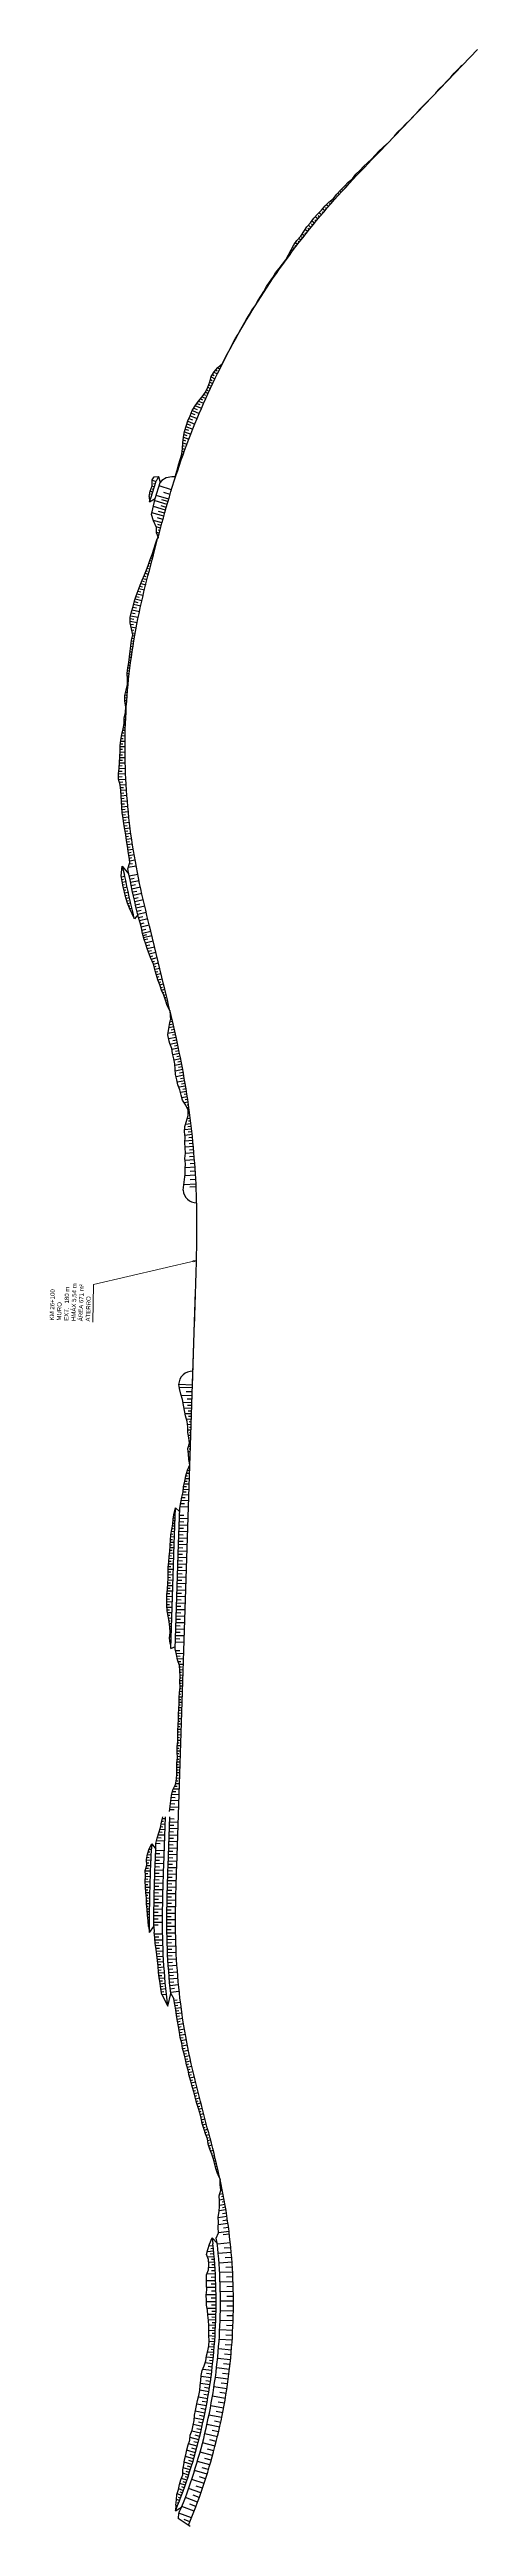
# Model space of a CAD drawing. Header units: metres. Extents: x 288738 to 324331, y 7399322 to 7465117.
# Drawn here: x 320083 to 320478, y 7412217 to 7414501 of the extents above; entities that cross this region are included whole.
import ezdxf

# ---------------------------------------------------------------- set-up
doc = ezdxf.new("R2010")
doc.units = ezdxf.units.M
doc.header["$LTSCALE"] = 10
for name, color, linetype in [('F-HZ-ATERRO-TALUDE', 110, 'Continuous'), ('F-HZ-MUROS', 210, 'Continuous'), ('F-HZ-PIANO-CORTE', 10, 'Continuous'), ('F-HZ-TALUDE', 2, 'Continuous')]:
    doc.layers.add(name, color=color, linetype=linetype)
doc.layers.add('U-HZ-TEXTO-MUROS', color=2, linetype='Continuous', lineweight=0)
doc.styles.add('ARIAL', font='arial.ttf')
doc.styles.add('DIM', font='arial.ttf', dxfattribs={"width": 0.8})
doc.dimstyles.new('U-1_2000', dxfattribs={"dimscale": 2, "dimtxt": 1.5, "dimasz": 0.75, "dimexe": 0.75, "dimexo": 0.75, "dimgap": 0.25, "dimtad": 1, "dimzin": 4, "dimtxsty": 'DIM', "dimblk": 'ARCHTICK', "dimcen": 0.7, "dimdle": 0.75, "dimclrd": 256, "dimclre": 256, "dimclrt": 256, "dimaunit": 1, "dimadec": 3, "dimazin": 2, "dimtfac": 1, "dimtofl": 0, "dimtmove": 0, "dimatfit": 3, "dimldrblk": 'CLOSEDBLANK', "dimfxl": 0, "dimtolj": 1, "dimtzin": 0, "dimlwd": -1, "dimlwe": -1, "dimarcsym": 0})

# ---------------------------------------------------------------- blocks, each defined once
blk = doc.blocks.new('_ArchTick')
at = {"color": 0, "linetype": 'ByBlock', "const_width": 0.15}
blk.add_lwpolyline([(-0.5, -0.5), (0.5, 0.5)], dxfattribs=at)

msp = doc.modelspace()

# ---------------------------------------------------------------- linework, layer by layer
at = {"layer": 'F-HZ-ATERRO-TALUDE', "linetype": 'Continuous', "lineweight": -3}
for p, q in [((320403.516, 7414423.464), (320403.414, 7414423.562)), ((320405.247, 7414425.268), (320405.032, 7414425.475)), ((320406.978, 7414427.072), (320406.897, 7414427.149)), ((320408.709, 7414428.876), (320408.592, 7414428.988)), ((320410.44, 7414430.68), (320410.395, 7414430.723)), ((320412.171, 7414432.484), (320412.107, 7414432.545)), ((320413.901, 7414434.288), (320413.881, 7414434.307)), ((320415.632, 7414436.092), (320415.601, 7414436.122)), ((320417.363, 7414437.896), (320417.338, 7414437.92)), ((320381.016, 7414400.012), (320380.622, 7414400.39)), ((320382.747, 7414401.817), (320382.531, 7414402.024)), ((320384.477, 7414403.621), (320384.004, 7414404.075)), ((320386.208, 7414405.425), (320385.947, 7414405.675)), ((320387.939, 7414407.229), (320387.411, 7414407.735)), ((320389.67, 7414409.033), (320389.444, 7414409.249)), ((320391.401, 7414410.837), (320391.059, 7414411.164)), ((320393.131, 7414412.641), (320393.048, 7414412.72)), ((320401.786, 7414421.66), (320401.628, 7414421.812)), ((320360.37, 7414378.247), (320359.409, 7414379.142)), ((320362.077, 7414380.074), (320361.715, 7414380.412)), ((320363.786, 7414381.898), (320363.087, 7414382.554)), ((320365.5, 7414383.719), (320365.014, 7414384.175)), ((320367.215, 7414385.537), (320366.172, 7414386.522)), ((320368.934, 7414387.353), (320368.526, 7414387.739)), ((320370.655, 7414389.166), (320369.961, 7414389.825)), ((320372.378, 7414390.977), (320372.008, 7414391.329)), ((320374.103, 7414392.787), (320373.37, 7414393.486)), ((320375.829, 7414394.595), (320375.51, 7414394.9)), ((320377.557, 7414396.402), (320377.014, 7414396.921)), ((320379.287, 7414398.207), (320379.064, 7414398.42)), ((320338.628, 7414354.093), (320337.608, 7414354.974)), ((320340.266, 7414355.982), (320338.289, 7414357.7)), ((320341.909, 7414357.866), (320340.981, 7414358.678)), ((320343.56, 7414359.744), (320341.956, 7414361.157)), ((320345.216, 7414361.617), (320344.583, 7414362.178)), ((320346.879, 7414363.483), (320345.687, 7414364.547)), ((320348.547, 7414365.345), (320347.883, 7414365.942)), ((320350.222, 7414367.202), (320348.838, 7414368.451)), ((320351.901, 7414369.053), (320351.218, 7414369.674)), ((320353.586, 7414370.9), (320352.268, 7414372.104)), ((320355.276, 7414372.743), (320354.656, 7414373.312)), ((320356.97, 7414374.581), (320355.802, 7414375.658)), ((320358.668, 7414376.416), (320358.117, 7414376.927)), ((320319.503, 7414330.983), (320318.458, 7414331.811)), ((320321.062, 7414332.937), (320318.799, 7414334.743)), ((320322.623, 7414334.89), (320321.4, 7414335.873)), ((320324.196, 7414336.833), (320321.799, 7414338.774)), ((320325.771, 7414338.775), (320324.62, 7414339.713)), ((320327.356, 7414340.707), (320324.943, 7414342.689)), ((320328.945, 7414342.638), (320327.656, 7414343.704)), ((320330.544, 7414344.56), (320328.007, 7414346.673)), ((320332.146, 7414346.479), (320330.932, 7414347.497)), ((320333.758, 7414348.39), (320331.507, 7414350.291)), ((320335.374, 7414350.297), (320334.351, 7414351.168)), ((320336.999, 7414352.197), (320334.995, 7414353.915)), ((320302.838, 7414309.11), (320302.434, 7414309.405)), ((320304.315, 7414311.127), (320303.985, 7414311.37)), ((320305.806, 7414313.134), (320304.778, 7414313.897)), ((320307.297, 7414315.14), (320306.601, 7414315.661)), ((320308.802, 7414317.137), (320307.14, 7414318.389)), ((320310.307, 7414319.133), (320309.341, 7414319.866)), ((320311.826, 7414321.119), (320309.79, 7414322.675)), ((320313.345, 7414323.104), (320312.275, 7414323.927)), ((320314.877, 7414325.079), (320312.855, 7414326.647)), ((320316.41, 7414327.054), (320315.463, 7414327.794)), ((320317.956, 7414329.019), (320315.975, 7414330.578)), ((320287.018, 7414286.618), (320286.727, 7414286.814)), ((320288.422, 7414288.687), (320287.857, 7414289.071)), ((320289.829, 7414290.753), (320289.538, 7414290.952)), ((320291.248, 7414292.811), (320290.551, 7414293.292)), ((320292.67, 7414294.868), (320292.295, 7414295.128)), ((320294.103, 7414296.916), (320293.516, 7414297.327)), ((320295.538, 7414298.963), (320295.315, 7414299.12)), ((320296.986, 7414301.001), (320296.591, 7414301.282)), ((320298.436, 7414303.038), (320298.268, 7414303.158)), ((320299.898, 7414305.066), (320299.671, 7414305.229)), ((320301.361, 7414307.092), (320301.284, 7414307.149)), ((320272.074, 7414263.535), (320271.943, 7414263.616)), ((320273.396, 7414265.657), (320273.353, 7414265.683)), ((320274.725, 7414267.774), (320274.552, 7414267.883)), ((320276.062, 7414269.887), (320275.956, 7414269.954)), ((320277.406, 7414271.994), (320277.215, 7414272.117)), ((320278.757, 7414274.098), (320278.658, 7414274.162)), ((320280.116, 7414276.196), (320279.872, 7414276.355)), ((320281.481, 7414278.29), (320281.313, 7414278.401)), ((320282.856, 7414280.379), (320282.344, 7414280.717)), ((320284.235, 7414282.464), (320283.925, 7414282.67)), ((320285.624, 7414284.542), (320285.024, 7414284.944)), ((320259.263, 7414242.068), (320259.061, 7414242.184)), ((320260.512, 7414244.234), (320260.396, 7414244.301)), ((320261.765, 7414246.397), (320261.501, 7414246.551)), ((320263.029, 7414248.554), (320262.892, 7414248.634)), ((320264.298, 7414250.708), (320264.028, 7414250.868)), ((320265.576, 7414252.857), (320265.447, 7414252.933)), ((320266.86, 7414255.002), (320266.621, 7414255.146)), ((320268.153, 7414257.142), (320268.013, 7414257.226)), ((320269.452, 7414259.277), (320269.087, 7414259.5)), ((320270.759, 7414261.408), (320270.605, 7414261.503)), ((320250.746, 7414226.781), (320250.675, 7414226.82)), ((320251.938, 7414228.979), (320251.719, 7414229.098)), ((320253.142, 7414231.17), (320253.025, 7414231.234)), ((320254.349, 7414233.359), (320254.115, 7414233.489)), ((320255.568, 7414235.541), (320255.466, 7414235.599)), ((320256.791, 7414237.722), (320256.623, 7414237.817)), ((320258.025, 7414239.896), (320257.937, 7414239.946)), ((320181.107, 7414102.409), (320177.615, 7414103.492)), ((320178.206, 7414092.84), (320175.751, 7414093.568)), ((320177.501, 7414090.441), (320176.458, 7414090.747)), ((320179.641, 7414097.629), (320177.485, 7414098.282)), ((320178.923, 7414095.234), (320177.761, 7414095.583)), ((320180.373, 7414100.019), (320178.992, 7414100.443)), ((320191.532, 7414081.444), (320180.402, 7414084.594)), ((320192.977, 7414086.356), (320181.465, 7414089.743)), ((320195.562, 7414094.977), (320184.087, 7414098.487)), ((320192.273, 7414083.958), (320186.513, 7414085.635)), ((320194.258, 7414090.67), (320188.511, 7414092.393)), ((320188.469, 7414070.546), (320177.413, 7414073.62)), ((320186.796, 7414064.468), (320178.688, 7414066.686)), ((320190.054, 7414076.209), (320178.924, 7414079.358)), ((320185.487, 7414059.642), (320181.413, 7414060.745)), ((320187.63, 7414067.508), (320182.577, 7414068.901)), ((320186.141, 7414062.055), (320183.079, 7414062.888)), ((320184.838, 7414057.228), (320183.268, 7414057.651)), ((320189.257, 7414073.379), (320183.715, 7414074.933)), ((320190.734, 7414078.614), (320185.931, 7414079.985)), ((320184.19, 7414054.813), (320181.763, 7414055.465)), ((320196.486, 7413604.657), (320194.039, 7413604.142)), ((320197.04, 7413602.22), (320194.307, 7413601.652)), ((320195.255, 7413609.972), (320194.336, 7413609.755)), ((320194.771, 7413612.016), (320194.443, 7413611.945)), ((320195.825, 7413607.537), (320195.158, 7413607.381)), ((320198.7, 7413594.907), (320192.297, 7413593.634)), ((320199.807, 7413590.03), (320192.837, 7413588.69)), ((320197.593, 7413599.783), (320193.141, 7413598.87)), ((320200.918, 7413584.979), (320194.248, 7413583.539)), ((320198.147, 7413597.345), (320195.363, 7413596.783)), ((320201.961, 7413580.089), (320195.875, 7413578.807)), ((320199.254, 7413592.469), (320196.364, 7413591.904)), ((320200.375, 7413587.48), (320196.893, 7413586.719)), ((320201.442, 7413582.535), (320198.316, 7413581.868)), ((320202.978, 7413575.194), (320196.698, 7413573.907)), ((320203.967, 7413570.293), (320197.885, 7413569.084)), ((320204.926, 7413565.385), (320198.667, 7413564.183)), ((320205.894, 7413560.253), (320199.047, 7413558.984)), ((320202.472, 7413577.642), (320199.347, 7413576.992)), ((320203.476, 7413572.744), (320200.403, 7413572.124)), ((320204.45, 7413567.84), (320201.405, 7413567.244)), ((320205.415, 7413562.82), (320202.123, 7413562.199)), ((320206.376, 7413557.637), (320202.837, 7413556.994)), ((320206.845, 7413555.019), (320199.862, 7413553.774)), ((320207.73, 7413549.962), (320200.983, 7413548.804)), ((320208.56, 7413545.031), (320202.295, 7413543.997)), ((320207.295, 7413552.492), (320203.898, 7413551.898)), ((320209.358, 7413540.096), (320203.898, 7413539.23)), ((320208.152, 7413547.498), (320204.791, 7413546.932)), ((320210.125, 7413535.155), (320205.175, 7413534.402)), ((320208.966, 7413542.565), (320206.08, 7413542.098)), ((320209.749, 7413537.626), (320207.173, 7413537.226)), ((320210.501, 7413532.683), (320208.144, 7413532.333)), ((320210.861, 7413530.209), (320207.323, 7413529.694)), ((320213.489, 7413510.383), (320208.434, 7413509.779)), ((320211.565, 7413525.259), (320209.869, 7413525.023)), ((320211.22, 7413527.735), (320210.024, 7413527.565)), ((320212.879, 7413515.346), (320210.112, 7413514.997)), ((320212.238, 7413520.305), (320210.933, 7413520.132)), ((320213.19, 7413512.865), (320211.243, 7413512.626)), ((320211.908, 7413522.783), (320211.362, 7413522.709)), ((320212.565, 7413517.826), (320211.744, 7413517.72)), ((320214.067, 7413505.417), (320207.57, 7413504.682)), ((320214.62, 7413500.384), (320207.907, 7413499.668)), ((320215.176, 7413495.003), (320207.998, 7413494.287)), ((320215.717, 7413489.388), (320208.228, 7413488.696)), ((320213.784, 7413507.901), (320210.752, 7413507.548)), ((320214.349, 7413502.901), (320210.948, 7413502.527)), ((320214.903, 7413497.694), (320211.509, 7413497.343)), ((320215.45, 7413492.196), (320211.748, 7413491.84)), ((320216.756, 7413477.066), (320208.208, 7413476.411)), ((320217.24, 7413470.384), (320208.329, 7413469.778)), ((320216.241, 7413483.475), (320208.354, 7413482.806)), ((320215.982, 7413486.432), (320212.156, 7413486.093)), ((320216.505, 7413480.271), (320212.28, 7413479.93)), ((320217.007, 7413473.726), (320212.782, 7413473.42)), ((320217.48, 7413466.718), (320212.813, 7413466.422)), ((320218.156, 7413454.638), (320206.936, 7413454.101)), ((320217.705, 7413463.05), (320207.923, 7413462.476)), ((320218.268, 7413452.141), (320212.448, 7413451.88)), ((320217.941, 7413458.845), (320212.72, 7413458.567)), ((320214.924, 7413269.479), (320202.164, 7413269.894)), ((320214.839, 7413266.882), (320202.629, 7413267.28)), ((320214.595, 7413259.38), (320204.592, 7413259.706)), ((320214.717, 7413263.131), (320209.123, 7413263.313)), ((320214.393, 7413253.189), (320206.139, 7413253.458)), ((320214.219, 7413247.839), (320207.085, 7413248.072)), ((320214.056, 7413242.842), (320208.116, 7413243.035)), ((320213.893, 7413237.844), (320209.445, 7413237.989)), ((320214.494, 7413256.285), (320210.03, 7413256.43)), ((320214.306, 7413250.514), (320210.438, 7413250.64)), ((320214.137, 7413245.34), (320210.857, 7413245.447)), ((320213.974, 7413240.343), (320211.333, 7413240.429)), ((320213.73, 7413232.847), (320210.409, 7413232.955)), ((320213.567, 7413227.85), (320210.582, 7413227.947)), ((320213.404, 7413222.852), (320211.039, 7413222.93)), ((320213.079, 7413212.858), (320211.236, 7413212.918)), ((320213.242, 7413217.855), (320211.768, 7413217.903)), ((320213.812, 7413235.346), (320211.967, 7413235.406)), ((320213.486, 7413225.351), (320212.046, 7413225.398)), ((320213.649, 7413230.348), (320212.144, 7413230.397)), ((320213.323, 7413220.354), (320212.388, 7413220.384)), ((320213.16, 7413215.356), (320212.54, 7413215.377)), ((320212.916, 7413207.86), (320211.031, 7413207.922)), ((320212.753, 7413202.863), (320211.503, 7413202.904)), ((320212.997, 7413210.359), (320211.857, 7413210.396)), ((320212.834, 7413205.362), (320212.079, 7413205.386)), ((320212.59, 7413197.866), (320212.1, 7413197.882)), ((320212.671, 7413200.364), (320212.193, 7413200.38)), ((320241.119, 7412533.535), (320240.323, 7412533.371)), ((320240.596, 7412535.979), (320240.471, 7412535.953)), ((320242.133, 7412528.639), (320240.873, 7412528.392)), ((320241.632, 7412531.088), (320241.064, 7412530.974)), ((320245.729, 7412508.966), (320239.625, 7412508.005)), ((320244.024, 7412518.819), (320239.749, 7412518.065)), ((320244.9, 7412513.896), (320239.781, 7412513.042)), ((320243.102, 7412523.733), (320239.841, 7412523.127)), ((320243.568, 7412521.277), (320241.587, 7412520.918)), ((320242.623, 7412526.187), (320241.622, 7412525.996)), ((320244.466, 7412516.359), (320242.129, 7412515.957)), ((320245.318, 7412511.432), (320242.516, 7412510.977)), ((320246.211, 7412505.941), (320242.65, 7412505.401)), ((320246.681, 7412502.915), (320238.599, 7412501.736)), ((320247.642, 7412496.262), (320238.758, 7412495.079)), ((320248.604, 7412488.976), (320238.875, 7412487.815)), ((320247.173, 7412499.59), (320242.964, 7412499.003)), ((320248.901, 7412486.494), (320243.341, 7412485.856)), ((320248.134, 7412492.621), (320243.45, 7412492.029)), ((320234.475, 7412470.788), (320228.5, 7412470.263)), ((320234.91, 7412465.807), (320228.735, 7412465.324)), ((320235.296, 7412460.822), (320229.794, 7412460.444)), ((320233.992, 7412475.764), (320230.003, 7412475.376)), ((320234.704, 7412468.298), (320231.251, 7412468.012)), ((320234.244, 7412473.277), (320231.735, 7412473.045)), ((320235.113, 7412463.315), (320232.35, 7412463.112)), ((320249.788, 7412478.589), (320237.848, 7412477.397)), ((320250.648, 7412469.63), (320238.689, 7412468.637)), ((320251.35, 7412460.658), (320239.377, 7412459.864)), ((320250.237, 7412474.111), (320244.262, 7412473.565)), ((320251.018, 7412465.145), (320245.035, 7412464.699)), ((320236.252, 7412443.692), (320227.887, 7412443.392)), ((320235.971, 7412449.963), (320228.139, 7412449.588)), ((320236.455, 7412437.457), (320228.14, 7412437.257)), ((320235.633, 7412455.833), (320229.813, 7412455.489)), ((320236.118, 7412446.828), (320232.009, 7412446.655)), ((320236.365, 7412440.575), (320232.163, 7412440.449)), ((320235.81, 7412452.898), (320232.531, 7412452.723)), ((320235.473, 7412458.328), (320232.701, 7412458.151)), ((320251.9, 7412451.675), (320239.915, 7412451.08)), ((320252.299, 7412442.684), (320240.305, 7412442.288)), ((320251.644, 7412456.167), (320245.654, 7412455.82)), ((320252.119, 7412447.18), (320246.124, 7412446.933)), ((320252.441, 7412438.186), (320246.443, 7412438.038)), ((320236.595, 7412430.755), (320227.658, 7412430.655)), ((320236.64, 7412424.235), (320227.946, 7412424.245)), ((320236.609, 7412418.074), (320228.395, 7412418.18)), ((320236.626, 7412427.495), (320232.224, 7412427.473)), ((320236.638, 7412421.155), (320232.306, 7412421.185)), ((320236.535, 7412434.106), (320232.329, 7412434.032)), ((320236.571, 7412415.234), (320232.648, 7412415.305)), ((320252.545, 7412433.688), (320240.547, 7412433.492)), ((320252.583, 7412415.689), (320240.584, 7412415.892)), ((320252.64, 7412424.688), (320240.64, 7412424.692)), ((320252.612, 7412429.188), (320246.612, 7412429.14)), ((320252.63, 7412420.188), (320246.63, 7412420.24)), ((320236.517, 7412412.393), (320228.944, 7412412.573)), ((320236.382, 7412407.331), (320229.633, 7412407.556)), ((320236.199, 7412402.334), (320229.991, 7412402.6)), ((320235.967, 7412397.339), (320230.047, 7412397.65)), ((320235.685, 7412392.347), (320230.072, 7412392.695)), ((320236.453, 7412409.862), (320232.857, 7412409.964)), ((320235.827, 7412394.843), (320232.94, 7412395.008)), ((320236.084, 7412399.837), (320233.054, 7412399.981)), ((320236.292, 7412404.832), (320233.062, 7412404.955)), ((320252.002, 7412397.699), (320240.017, 7412398.301)), ((320252.37, 7412406.691), (320240.377, 7412407.094)), ((320251.761, 7412393.205), (320245.771, 7412393.556)), ((320252.205, 7412402.194), (320246.21, 7412402.445)), ((320252.497, 7412411.189), (320246.499, 7412411.341)), ((320233.515, 7412367.16), (320226.514, 7412367.933)), ((320234.071, 7412372.414), (320227.557, 7412373.067)), ((320234.547, 7412377.391), (320228.847, 7412377.908)), ((320234.975, 7412382.373), (320229.761, 7412382.796)), ((320235.354, 7412387.358), (320230.224, 7412387.725)), ((320233.802, 7412369.786), (320230.51, 7412370.133)), ((320234.316, 7412374.902), (320231.195, 7412375.2)), ((320234.766, 7412379.881), (320232.083, 7412380.112)), ((320235.168, 7412384.865), (320232.595, 7412385.062)), ((320235.522, 7412389.853), (320232.855, 7412390.031)), ((320249.987, 7412370.777), (320238.047, 7412371.976)), ((320250.81, 7412379.74), (320238.852, 7412380.74)), ((320251.482, 7412388.714), (320239.509, 7412389.515)), ((320250.418, 7412375.257), (320244.443, 7412375.807)), ((320251.165, 7412384.225), (320245.182, 7412384.676)), ((320230.958, 7412347.543), (320222.192, 7412348.848)), ((320231.903, 7412354.122), (320222.921, 7412355.343)), ((320232.78, 7412360.865), (320224.392, 7412361.894)), ((320230.475, 7412344.389), (320226.124, 7412345.064)), ((320231.443, 7412350.831), (320227.083, 7412351.452)), ((320232.351, 7412357.492), (320227.929, 7412358.064)), ((320233.16, 7412364.011), (320229.332, 7412364.457)), ((320246.605, 7412343.993), (320234.74, 7412345.786)), ((320247.888, 7412352.901), (320235.994, 7412354.496)), ((320249.013, 7412361.831), (320237.095, 7412363.228)), ((320247.265, 7412348.445), (320241.325, 7412349.292)), ((320248.469, 7412357.364), (320242.516, 7412358.112)), ((320249.519, 7412366.302), (320243.554, 7412366.951)), ((320226.394, 7412321.648), (320217.49, 7412323.433)), ((320227.702, 7412328.332), (320218.959, 7412329.966)), ((320228.898, 7412334.894), (320220.445, 7412336.363)), ((320229.976, 7412341.238), (320221.575, 7412342.592)), ((320227.057, 7412324.988), (320222.641, 7412325.843)), ((320228.315, 7412331.61), (320223.987, 7412332.391)), ((320229.445, 7412338.065), (320225.261, 7412338.766)), ((320243.589, 7412326.249), (320231.79, 7412328.435)), ((320245.172, 7412335.108), (320233.338, 7412337.098)), ((320242.742, 7412321.829), (320236.852, 7412322.972)), ((320244.4, 7412330.675), (320238.491, 7412331.719)), ((320245.907, 7412339.548), (320239.982, 7412340.493)), ((320220.777, 7412297.09), (320212.658, 7412299.126)), ((320222.291, 7412303.182), (320214.336, 7412305.077)), ((320223.696, 7412309.153), (320215.562, 7412310.99)), ((320225.052, 7412315.258), (320216.537, 7412317.075)), ((320221.544, 7412300.133), (320217.314, 7412301.168)), ((320223, 7412306.166), (320219.009, 7412307.092)), ((320224.384, 7412312.203), (320220.304, 7412313.099)), ((320225.734, 7412318.451), (320221.279, 7412319.372)), ((320237.947, 7412299.848), (320226.272, 7412302.62)), ((320239.976, 7412308.616), (320228.257, 7412311.194)), ((320241.857, 7412317.417), (320230.096, 7412319.799)), ((320238.98, 7412304.228), (320233.131, 7412305.565)), ((320240.936, 7412313.013), (320235.065, 7412314.253)), ((320215.941, 7412279.414), (320208.345, 7412281.604)), ((320217.578, 7412285.113), (320209.502, 7412287.342)), ((320219.235, 7412291.173), (320211.352, 7412293.248)), ((320215.157, 7412276.751), (320211.455, 7412277.839)), ((320216.767, 7412282.261), (320212.855, 7412283.365)), ((320218.413, 7412288.141), (320214.397, 7412289.224)), ((320220.017, 7412294.128), (320216.197, 7412295.11)), ((320230.958, 7412273.772), (320219.436, 7412277.122)), ((320233.436, 7412282.424), (320221.859, 7412285.582)), ((320235.767, 7412291.117), (320224.139, 7412294.082)), ((320232.215, 7412278.093), (320226.44, 7412279.72)), ((320234.619, 7412286.765), (320228.818, 7412288.296)), ((320236.877, 7412295.477), (320231.051, 7412296.912)), ((320208.125, 7412255.007), (320203.222, 7412256.684)), ((320209.745, 7412259.738), (320204.722, 7412261.402)), ((320207.297, 7412252.648), (320204.96, 7412253.46)), ((320211.319, 7412264.483), (320205.955, 7412266.204)), ((320212.847, 7412269.244), (320206.381, 7412271.251)), ((320208.941, 7412257.37), (320206.434, 7412258.215)), ((320214.35, 7412274.094), (320207.258, 7412276.22)), ((320210.539, 7412262.108), (320208.068, 7412262.914)), ((320212.091, 7412266.861), (320209.064, 7412267.816)), ((320213.608, 7412271.666), (320210.211, 7412272.702)), ((320225.567, 7412256.599), (320214.162, 7412260.331)), ((320228.335, 7412265.163), (320216.87, 7412268.705)), ((320224.129, 7412252.335), (320218.442, 7412254.249)), ((320226.969, 7412260.875), (320221.252, 7412262.694)), ((320229.665, 7412269.462), (320223.918, 7412271.185)), ((320202.992, 7412240.914), (320200.199, 7412241.959)), ((320204.748, 7412245.595), (320200.758, 7412247.045)), ((320202.092, 7412238.581), (320201.014, 7412238.991)), ((320206.46, 7412250.293), (320202.1, 7412251.83)), ((320203.872, 7412243.253), (320202.15, 7412243.889)), ((320205.608, 7412247.943), (320203.533, 7412248.685)), ((320216.394, 7412231.208), (320205.19, 7412235.505)), ((320219.599, 7412239.618), (320208.325, 7412243.728)), ((320222.655, 7412248.084), (320211.314, 7412252.005)), ((320218.014, 7412235.407), (320212.395, 7412237.508)), ((320221.145, 7412243.845), (320215.491, 7412245.852)), ((320213.876, 7412224.881), (320202.399, 7412229.448)), ((320212.459, 7412221.413), (320207.25, 7412223.528))]:
    msp.add_line(p, q, dxfattribs=at)
at = {"layer": 'F-HZ-MUROS', "const_width": 0.5, "flags": 128}
msp.add_lwpolyline([(320214.924, 7413269.479), (320217.756, 7413356.368, 0.00014662), (320218.057, 7413365.688, 0.00029336), (320218.203, 7413370.339, 0.0005865), (320218.433, 7413378.083, 0.00073338), (320218.6, 7413384.268, 0.00102624), (320218.774, 7413391.68, 0.00117315), (320218.898, 7413398.155, 0.00146537), (320218.998, 7413405.412, 0.00161202), (320219.049, 7413412.001, 0.00190278), (320219.053, 7413419.162, 0.00204864), (320219.005, 7413425.804, 0.0075384), (320218.38, 7413449.406)], format="xyb", dxfattribs=at)
at = {"layer": 'F-HZ-MUROS', "elevation": 730.002}
msp.add_lwpolyline([(320212.815, 7412217.076), (320201.792, 7412224.353)], dxfattribs=at)
at = {"layer": 'F-HZ-PIANO-CORTE'}
for p, q in [((320447.043, 7414469.109), (320447.183, 7414468.975)), ((320448.744, 7414470.942), (320448.829, 7414470.861)), ((320450.492, 7414472.73), (320450.645, 7414472.583)), ((320452.273, 7414474.486), (320452.324, 7414474.437)), ((320453.97, 7414476.322), (320454.107, 7414476.191)), ((320455.606, 7414478.217), (320455.722, 7414478.106)), ((320457.308, 7414480.049), (320457.568, 7414479.799)), ((320459.057, 7414481.835), (320459.178, 7414481.719)), ((320460.785, 7414483.641), (320461.03, 7414483.407)), ((320462.498, 7414485.463), (320462.629, 7414485.337)), ((320426.267, 7414447.468), (320426.413, 7414447.328)), ((320428.029, 7414449.242), (320428.086, 7414449.187)), ((320429.781, 7414451.026), (320429.875, 7414450.936)), ((320431.526, 7414452.816), (320431.566, 7414452.778)), ((320440.132, 7414461.882), (320440.26, 7414461.76)), ((320441.819, 7414463.729), (320441.905, 7414463.646)), ((320443.551, 7414465.531), (320443.722, 7414465.367)), ((320445.316, 7414467.303), (320445.384, 7414467.237)), ((320422.882, 7414443.787), (320422.952, 7414443.72)), ((320424.546, 7414445.655), (320424.614, 7414445.59)), ((320245.56, 7414217.501), (320245.658, 7414217.45)), ((320246.841, 7414219.653), (320246.916, 7414219.613)), ((320231.499, 7414196.512), (320233.034, 7414195.778)), ((320232.058, 7414199.032), (320235.65, 7414197.297)), ((320233.298, 7414201.224), (320235.021, 7414200.385)), ((320234.673, 7414203.349), (320237.841, 7414201.792)), ((320236.307, 7414205.343), (320237.628, 7414204.687)), ((320238.005, 7414207.3), (320240.063, 7414206.271)), ((320239.937, 7414209.134), (320240.562, 7414208.819)), ((320241.941, 7414210.925), (320242.316, 7414210.734)), ((320243.276, 7414213.052), (320243.366, 7414213.005)), ((320244.347, 7414215.313), (320244.601, 7414215.182)), ((320217.597, 7414172.428), (320223.167, 7414170.02)), ((320219.004, 7414174.565), (320221.586, 7414173.438)), ((320220.42, 7414176.694), (320225.168, 7414174.602)), ((320222.155, 7414178.678), (320224.169, 7414177.782)), ((320223.886, 7414180.659), (320227.2, 7414179.17)), ((320225.359, 7414182.75), (320226.796, 7414182.099)), ((320226.827, 7414184.839), (320229.265, 7414183.724)), ((320227.925, 7414187.096), (320229.119, 7414186.545)), ((320229.004, 7414189.362), (320231.362, 7414188.263)), ((320229.955, 7414191.687), (320231.19, 7414191.107)), ((320230.893, 7414194.02), (320233.49, 7414192.788)), ((320208.22, 7414150.902), (320211.249, 7414149.708)), ((320208.926, 7414153.336), (320215.197, 7414150.838)), ((320209.717, 7414155.772), (320212.929, 7414154.479)), ((320210.515, 7414158.207), (320217.088, 7414155.534)), ((320211.578, 7414160.675), (320214.839, 7414159.336)), ((320212.665, 7414163.134), (320219.111, 7414160.457)), ((320213.731, 7414165.553), (320216.928, 7414164.212)), ((320214.813, 7414167.965), (320221.138, 7414165.284)), ((320216.203, 7414170.199), (320219.178, 7414168.925)), ((320205.101, 7414127.905), (320206.346, 7414127.458)), ((320205.348, 7414130.48), (320206.273, 7414130.144)), ((320205.594, 7414133.059), (320208.051, 7414132.159)), ((320205.826, 7414135.649), (320207.373, 7414135.076)), ((320206.063, 7414138.242), (320209.788, 7414136.847)), ((320206.383, 7414140.809), (320208.528, 7414139.997)), ((320206.704, 7414143.38), (320211.558, 7414141.524)), ((320207.115, 7414145.92), (320209.787, 7414144.888)), ((320207.526, 7414148.465), (320213.361, 7414146.187)), ((320199.52, 7414108.651), (320199.856, 7414108.541)), ((320200.206, 7414111.059), (320200.423, 7414110.987)), ((320200.892, 7414113.467), (320201.429, 7414113.288)), ((320201.579, 7414115.877), (320201.905, 7414115.766)), ((320202.278, 7414118.282), (320203.035, 7414118.023)), ((320203.027, 7414120.672), (320203.44, 7414120.528)), ((320203.767, 7414123.064), (320204.674, 7414122.746)), ((320204.459, 7414125.475), (320204.984, 7414125.289)), ((320178.149, 7414036.723), (320179.309, 7414036.414)), ((320179.027, 7414039.076), (320179.488, 7414038.954)), ((320179.762, 7414041.468), (320180.587, 7414041.248)), ((320180.391, 7414043.888), (320180.809, 7414043.776)), ((320181.16, 7414046.27), (320181.867, 7414046.082)), ((320182.034, 7414048.625), (320182.271, 7414048.561)), ((320169.198, 7414013.186), (320173.014, 7414012.22)), ((320170.15, 7414015.531), (320171.889, 7414015.087)), ((320171.08, 7414017.88), (320174.249, 7414017.065)), ((320171.996, 7414020.23), (320173.434, 7414019.858)), ((320172.932, 7414022.574), (320175.5, 7414021.906)), ((320173.88, 7414024.914), (320175.005, 7414024.62)), ((320174.717, 7414027.282), (320176.762, 7414026.744)), ((320175.48, 7414029.668), (320176.438, 7414029.415)), ((320176.334, 7414032.03), (320178.033, 7414031.58)), ((320177.253, 7414034.373), (320177.962, 7414034.185)), ((320160.576, 7413989.309), (320167.172, 7413987.844)), ((320161.243, 7413991.782), (320164.485, 7413991.049)), ((320162.037, 7413994.223), (320168.294, 7413992.785)), ((320162.857, 7413996.621), (320165.858, 7413995.921)), ((320163.689, 7413999.013), (320169.434, 7413997.654)), ((320164.523, 7414001.402), (320167.269, 7414000.744)), ((320165.437, 7414003.769), (320170.603, 7414002.515)), ((320166.384, 7414006.126), (320168.79, 7414005.535)), ((320167.321, 7414008.482), (320171.797, 7414007.37)), ((320168.253, 7414010.836), (320170.328, 7414010.316)), ((320157.412, 7413973.695), (320163.927, 7413972.422)), ((320157.424, 7413976.27), (320160.919, 7413975.572)), ((320157.62, 7413971.082), (320160.534, 7413970.525)), ((320157.772, 7413978.781), (320164.913, 7413977.324)), ((320158.201, 7413968.405), (320162.982, 7413967.512)), ((320158.416, 7413981.472), (320161.942, 7413980.736)), ((320159.135, 7413984.147), (320166.038, 7413982.673)), ((320159.869, 7413986.726), (320163.233, 7413985.993)), ((320157.318, 7413945.612), (320158.279, 7413945.47)), ((320157.63, 7413948.101), (320159.618, 7413947.799)), ((320157.945, 7413950.591), (320158.972, 7413950.43)), ((320158.281, 7413953.078), (320160.397, 7413952.737)), ((320158.621, 7413955.565), (320159.71, 7413955.385)), ((320158.82, 7413965.73), (320160.672, 7413965.393)), ((320159.199, 7413958.012), (320161.218, 7413957.67)), ((320159.52, 7413963.05), (320162.079, 7413962.595)), ((320159.847, 7413960.445), (320160.744, 7413960.289)), ((320154.784, 7413925.71), (320155.704, 7413925.605)), ((320154.819, 7413923.183), (320156.349, 7413923.015)), ((320154.87, 7413920.658), (320155.472, 7413920.594)), ((320155.044, 7413928.204), (320156.919, 7413927.983)), ((320155.306, 7413930.699), (320156.26, 7413930.582)), ((320155.683, 7413933.179), (320157.532, 7413932.945)), ((320156.061, 7413935.659), (320156.955, 7413935.542)), ((320156.404, 7413938.143), (320158.186, 7413937.902)), ((320156.746, 7413940.627), (320157.635, 7413940.503)), ((320157.034, 7413943.119), (320158.881, 7413942.853)), ((320152.527, 7413903.252), (320154.485, 7413903.103)), ((320152.554, 7413900.736), (320153.425, 7413900.673)), ((320152.663, 7413905.758), (320153.671, 7413905.677)), ((320152.877, 7413898.201), (320154.124, 7413898.116)), ((320153.294, 7413908.222), (320154.888, 7413908.087)), ((320153.905, 7413910.684), (320154.504, 7413910.631)), ((320154.437, 7413913.15), (320155.333, 7413913.067)), ((320154.881, 7413918.139), (320155.82, 7413918.043)), ((320154.888, 7413915.622), (320155.228, 7413915.589)), ((320151.225, 7413875.699), (320152.121, 7413875.672)), ((320151.579, 7413878.196), (320153.099, 7413878.144)), ((320151.804, 7413880.695), (320152.497, 7413880.669)), ((320151.891, 7413883.2), (320153.292, 7413883.14)), ((320152.186, 7413885.695), (320152.795, 7413885.666)), ((320152.751, 7413888.174), (320153.527, 7413888.134)), ((320153.169, 7413890.658), (320153.414, 7413890.644)), ((320153.322, 7413895.662), (320153.64, 7413895.642)), ((320153.352, 7413893.154), (320153.805, 7413893.127)), ((320148.122, 7413858.152), (320152.746, 7413858.148)), ((320148.146, 7413855.633), (320150.449, 7413855.64)), ((320148.149, 7413853.113), (320152.763, 7413853.148)), ((320148.378, 7413860.67), (320150.566, 7413860.659)), ((320148.77, 7413863.185), (320152.771, 7413863.148)), ((320149.21, 7413865.696), (320151.005, 7413865.672)), ((320149.678, 7413868.203), (320152.838, 7413868.147)), ((320150.203, 7413870.705), (320151.546, 7413870.676)), ((320150.77, 7413873.203), (320152.947, 7413873.146)), ((320146.768, 7413832.89), (320153.251, 7413833.155)), ((320146.771, 7413830.356), (320150.068, 7413830.505)), ((320146.993, 7413835.427), (320150.075, 7413835.54)), ((320147.24, 7413837.962), (320153.065, 7413838.151)), ((320147.361, 7413840.491), (320150.177, 7413840.57)), ((320147.462, 7413843.017), (320152.922, 7413843.149)), ((320147.71, 7413845.546), (320150.29, 7413845.597)), ((320147.991, 7413848.072), (320152.822, 7413848.148)), ((320148.097, 7413850.593), (320150.443, 7413850.621)), ((320146.809, 7413827.824), (320153.478, 7413828.153)), ((320147.578, 7413825.333), (320150.595, 7413825.495)), ((320148.345, 7413822.848), (320153.747, 7413823.16)), ((320148.655, 7413820.34), (320151.279, 7413820.502)), ((320148.964, 7413817.833), (320154.059, 7413818.17)), ((320149.09, 7413815.314), (320151.663, 7413815.495)), ((320149.207, 7413812.795), (320154.413, 7413813.182)), ((320149.344, 7413810.276), (320151.977, 7413810.483)), ((320149.484, 7413807.757), (320154.809, 7413808.198)), ((320149.602, 7413805.235), (320152.314, 7413805.471)), ((320149.716, 7413802.712), (320155.247, 7413803.217)), ((320149.883, 7413800.194), (320152.684, 7413800.461)), ((320150.062, 7413797.675), (320155.727, 7413798.24)), ((320150.432, 7413795.177), (320153.208, 7413795.465)), ((320150.862, 7413792.685), (320156.248, 7413793.267)), ((320151.243, 7413790.189), (320153.885, 7413790.486)), ((320151.606, 7413787.692), (320156.812, 7413788.299)), ((320152.009, 7413785.201), (320154.56, 7413785.509)), ((320152.433, 7413782.713), (320157.417, 7413783.336)), ((320152.861, 7413780.226), (320155.298, 7413780.541)), ((320153.292, 7413777.741), (320158.064, 7413778.378)), ((320153.637, 7413775.245), (320156.02, 7413775.573)), ((320153.919, 7413772.739), (320158.752, 7413773.426)), ((320154.253, 7413770.241), (320156.683, 7413770.596)), ((320154.634, 7413767.749), (320159.482, 7413768.479)), ((320155.022, 7413765.259), (320157.442, 7413765.634)), ((320155.417, 7413762.77), (320160.254, 7413763.539)), ((320149.411, 7413737.945), (320152.564, 7413738.57)), ((320155.715, 7413746.947), (320162.906, 7413748.283)), ((320155.84, 7413760.285), (320158.248, 7413760.678)), ((320156.3, 7413757.807), (320161.067, 7413758.606)), ((320156.575, 7413738.916), (320164.421, 7413740.477)), ((320156.688, 7413755.316), (320159.088, 7413755.729)), ((320156.738, 7413749.954), (320159.572, 7413750.467)), ((320156.959, 7413752.805), (320161.922, 7413753.68)), ((320149.783, 7413735.458), (320151.421, 7413735.789)), ((320150.177, 7413732.975), (320153.56, 7413733.671)), ((320150.606, 7413730.499), (320152.339, 7413730.861)), ((320151.09, 7413728.035), (320154.589, 7413728.778)), ((320151.699, 7413725.597), (320153.408, 7413725.966)), ((320152.321, 7413723.164), (320155.648, 7413723.891)), ((320152.986, 7413720.741), (320154.588, 7413721.096)), ((320153.66, 7413718.322), (320156.733, 7413719.01)), ((320154.377, 7413715.914), (320155.832, 7413716.243)), ((320157.175, 7413735.941), (320161.095, 7413736.739)), ((320157.793, 7413732.972), (320165.625, 7413734.6)), ((320158.416, 7413730.005), (320162.329, 7413730.835)), ((320159.056, 7413727.044), (320166.876, 7413728.731)), ((320159.702, 7413724.087), (320163.609, 7413724.944)), ((320160.357, 7413721.133), (320168.166, 7413722.872)), ((320161.023, 7413718.184), (320164.925, 7413719.065)), ((320161.693, 7413715.238), (320169.491, 7413717.02)), ((320155.088, 7413713.505), (320157.842, 7413714.135)), ((320156.098, 7413711.166), (320157.084, 7413711.394)), ((320157.078, 7413708.823), (320158.97, 7413709.264)), ((320158.119, 7413706.496), (320158.435, 7413706.57)), ((320159.159, 7413704.171), (320160.115, 7413704.397)), ((320160.199, 7413701.847), (320160.695, 7413701.965)), ((320162.373, 7413712.296), (320166.271, 7413713.197)), ((320163.058, 7413709.357), (320170.848, 7413711.176)), ((320163.748, 7413706.422), (320167.641, 7413707.338)), ((320164.443, 7413703.489), (320172.227, 7413705.336)), ((320165.141, 7413700.56), (320169.032, 7413701.489)), ((320166.078, 7413697.69), (320173.623, 7413699.501)), ((320166.934, 7413694.802), (320170.436, 7413695.647)), ((320167.584, 7413691.868), (320175.03, 7413693.668)), ((320168.144, 7413688.913), (320171.848, 7413689.811)), ((320168.667, 7413685.952), (320176.442, 7413687.837)), ((320169.376, 7413684.022), (320172.902, 7413684.877)), ((320169.847, 7413682.079), (320177.394, 7413683.908)), ((320170.318, 7413680.135), (320173.844, 7413680.99)), ((320171.377, 7413677.312), (320178.571, 7413679.056)), ((320172.255, 7413674.634), (320175.476, 7413675.415)), ((320173.023, 7413671.931), (320179.894, 7413673.596)), ((320173.999, 7413669.43), (320176.978, 7413670.152)), ((320174.957, 7413666.924), (320181.148, 7413668.425)), ((320175.852, 7413664.555), (320178.387, 7413665.17)), ((320176.885, 7413662.22), (320182.332, 7413663.54)), ((320177.985, 7413659.914), (320179.794, 7413660.353)), ((320179.084, 7413657.608), (320183.509, 7413658.681)), ((320179.695, 7413655.184), (320181.323, 7413655.579)), ((320180.299, 7413652.758), (320184.687, 7413653.822)), ((320180.918, 7413650.336), (320182.857, 7413650.806)), ((320181.554, 7413647.917), (320185.865, 7413648.962)), ((320182.265, 7413645.517), (320184.301, 7413646.011)), ((320183.004, 7413643.124), (320187.043, 7413644.103)), ((320183.871, 7413640.762), (320185.751, 7413641.218)), ((320184.738, 7413638.4), (320188.221, 7413639.244)), ((320185.581, 7413636.032), (320187.195, 7413636.423)), ((320186.424, 7413633.663), (320189.399, 7413634.385)), ((320187.459, 7413631.342), (320188.723, 7413631.649)), ((320188.499, 7413629.023), (320190.575, 7413629.525)), ((320189.248, 7413626.632), (320190.205, 7413626.864)), ((320189.99, 7413624.241), (320191.75, 7413624.665)), ((320190.813, 7413621.868), (320191.573, 7413622.051)), ((320191.637, 7413619.496), (320192.918, 7413619.803)), ((320192.719, 7413617.185), (320193.109, 7413617.279)), ((320210.417, 7413190.832), (320211.388, 7413190.8)), ((320205.593, 7413168.477), (320211.626, 7413168.28)), ((320206.25, 7413170.957), (320208.978, 7413170.868)), ((320206.451, 7413173.452), (320211.789, 7413173.278)), ((320206.651, 7413175.947), (320209.261, 7413175.862)), ((320207.209, 7413178.43), (320211.951, 7413178.275)), ((320207.768, 7413180.913), (320209.9, 7413180.843)), ((320208.202, 7413183.4), (320212.114, 7413183.272)), ((320208.636, 7413185.887), (320210.416, 7413185.829)), ((320209.526, 7413188.36), (320212.277, 7413188.27)), ((320196.975, 7413144.615), (320198.846, 7413144.554)), ((320197.247, 7413147.107), (320198.087, 7413147.08)), ((320197.636, 7413149.596), (320199.009, 7413149.551)), ((320202.915, 7413146.614), (320210.911, 7413146.354)), ((320203.013, 7413149.613), (320207.011, 7413149.482)), ((320203.359, 7413157.363), (320211.261, 7413157.106)), ((320203.927, 7413160.311), (320207.643, 7413160.19)), ((320204.457, 7413163.261), (320211.455, 7413163.033)), ((320204.916, 7413165.872), (320208.228, 7413165.764)), ((320194.494, 7413122.184), (320196.303, 7413122.125)), ((320194.582, 7413124.682), (320198.194, 7413124.564)), ((320194.713, 7413127.179), (320196.494, 7413127.121)), ((320194.927, 7413129.674), (320198.357, 7413129.562)), ((320195.205, 7413132.166), (320196.822, 7413132.113)), ((320195.603, 7413134.654), (320198.52, 7413134.559)), ((320196.007, 7413137.142), (320197.304, 7413137.1)), ((320196.421, 7413139.63), (320198.683, 7413139.556)), ((320196.764, 7413142.12), (320197.764, 7413142.088)), ((320202.133, 7413122.627), (320210.129, 7413122.366)), ((320202.231, 7413125.625), (320206.229, 7413125.495)), ((320202.329, 7413128.624), (320210.325, 7413128.363)), ((320202.427, 7413131.622), (320206.425, 7413131.492)), ((320202.524, 7413134.621), (320210.52, 7413134.36)), ((320202.622, 7413137.619), (320206.62, 7413137.489)), ((320202.72, 7413140.618), (320210.716, 7413140.357)), ((320202.818, 7413143.616), (320206.815, 7413143.486)), ((320192.589, 7413099.734), (320197.38, 7413099.578)), ((320192.648, 7413102.233), (320195.055, 7413102.155)), ((320192.859, 7413104.728), (320197.543, 7413104.575)), ((320193.085, 7413107.222), (320195.355, 7413107.148)), ((320193.34, 7413109.715), (320197.706, 7413109.572)), ((320193.621, 7413112.207), (320195.704, 7413112.139)), ((320193.951, 7413114.697), (320197.869, 7413114.57)), ((320194.219, 7413117.19), (320196.085, 7413117.129)), ((320194.367, 7413119.687), (320198.032, 7413119.567)), ((320201.352, 7413098.64), (320209.347, 7413098.379)), ((320201.449, 7413101.638), (320205.447, 7413101.508)), ((320201.547, 7413104.637), (320209.543, 7413104.376)), ((320201.645, 7413107.635), (320205.643, 7413107.505)), ((320201.743, 7413110.633), (320209.738, 7413110.373)), ((320201.84, 7413113.632), (320205.838, 7413113.502)), ((320201.938, 7413116.63), (320209.934, 7413116.37)), ((320202.036, 7413119.629), (320206.034, 7413119.498)), ((320191.397, 7413077.261), (320194.022, 7413077.175)), ((320191.683, 7413079.753), (320196.729, 7413079.588)), ((320191.949, 7413082.245), (320194.379, 7413082.166)), ((320192.174, 7413084.739), (320196.891, 7413084.586)), ((320192.334, 7413087.236), (320194.653, 7413087.16)), ((320192.368, 7413089.736), (320197.054, 7413089.583)), ((320192.43, 7413092.235), (320194.783, 7413092.158)), ((320192.544, 7413094.733), (320197.217, 7413094.58)), ((320192.612, 7413097.232), (320194.955, 7413097.155)), ((320200.668, 7413077.651), (320204.665, 7413077.521)), ((320200.765, 7413080.649), (320208.761, 7413080.389)), ((320200.863, 7413083.648), (320204.861, 7413083.517)), ((320200.961, 7413086.646), (320208.956, 7413086.386)), ((320201.058, 7413089.645), (320205.056, 7413089.514)), ((320201.156, 7413092.643), (320209.152, 7413092.382)), ((320201.254, 7413095.641), (320205.252, 7413095.511)), ((320191.186, 7413072.265), (320193.835, 7413072.179)), ((320191.219, 7413069.763), (320196.403, 7413069.594)), ((320191.254, 7413074.764), (320196.566, 7413074.591)), ((320191.305, 7413067.258), (320193.813, 7413067.177)), ((320191.411, 7413064.754), (320196.24, 7413064.596)), ((320191.527, 7413062.249), (320193.843, 7413062.173)), ((320191.864, 7413059.736), (320196.077, 7413059.599)), ((320192.317, 7413057.22), (320194.156, 7413057.16)), ((320192.729, 7413054.705), (320195.914, 7413054.602)), ((320199.886, 7413053.664), (320203.884, 7413053.533)), ((320199.983, 7413056.662), (320207.979, 7413056.402)), ((320200.081, 7413059.661), (320204.079, 7413059.53)), ((320200.179, 7413062.659), (320208.175, 7413062.398)), ((320200.277, 7413065.657), (320204.274, 7413065.527)), ((320200.374, 7413068.656), (320208.37, 7413068.395)), ((320200.472, 7413071.654), (320204.47, 7413071.524)), ((320200.57, 7413074.653), (320208.566, 7413074.392)), ((320193.118, 7413052.191), (320194.475, 7413052.147)), ((320193.48, 7413049.678), (320195.751, 7413049.604)), ((320193.827, 7413047.166), (320194.748, 7413047.136)), ((320193.936, 7413037.157), (320194.64, 7413037.134)), ((320194.058, 7413044.657), (320195.588, 7413044.607)), ((320194.062, 7413034.651), (320195.263, 7413034.612)), ((320194.148, 7413039.651), (320195.426, 7413039.61)), ((320194.228, 7413042.15), (320194.868, 7413042.129)), ((320194.365, 7413032.14), (320194.773, 7413032.127)), ((320199.202, 7413032.675), (320207.197, 7413032.414)), ((320199.299, 7413035.673), (320203.297, 7413035.543)), ((320199.397, 7413038.672), (320207.393, 7413038.411)), ((320199.495, 7413041.67), (320203.493, 7413041.54)), ((320199.593, 7413044.668), (320207.588, 7413044.408)), ((320199.69, 7413047.667), (320203.688, 7413047.537)), ((320199.788, 7413050.665), (320207.784, 7413050.405)), ((320199.341, 7413024.848), (320203.142, 7413024.724)), ((320199.994, 7413022.25), (320206.859, 7413022.026)), ((320200.491, 7413019.732), (320203.634, 7413019.63)), ((320200.871, 7413017.219), (320206.696, 7413017.029)), ((320201.583, 7413014.694), (320204.099, 7413014.612)), ((320202.585, 7413012.16), (320206.533, 7413012.031)), ((320203.115, 7413009.641), (320204.783, 7413009.587)), ((320203.236, 7413007.136), (320206.37, 7413007.034)), ((320202.908, 7412984.635), (320204.273, 7412984.59)), ((320203.067, 7412987.131), (320205.719, 7412987.045)), ((320203.305, 7412989.625), (320204.553, 7412989.584)), ((320203.347, 7413004.631), (320204.818, 7413004.583)), ((320203.388, 7412994.625), (320204.676, 7412994.583)), ((320203.4, 7412997.125), (320206.044, 7412997.039)), ((320203.419, 7412992.122), (320205.881, 7412992.042)), ((320203.449, 7413002.127), (320206.207, 7413002.037)), ((320203.462, 7412999.625), (320204.794, 7412999.581)), ((320202.012, 7412964.653), (320203.499, 7412964.605)), ((320202.033, 7412962.151), (320204.904, 7412962.058)), ((320202.083, 7412967.152), (320205.067, 7412967.055)), ((320202.261, 7412969.648), (320203.705, 7412969.601)), ((320202.398, 7412972.145), (320205.23, 7412972.053)), ((320202.486, 7412974.643), (320203.899, 7412974.597)), ((320202.59, 7412977.141), (320205.393, 7412977.05)), ((320202.712, 7412979.639), (320204.093, 7412979.594)), ((320202.818, 7412982.136), (320205.556, 7412982.047)), ((320201.162, 7412939.668), (320202.666, 7412939.619)), ((320201.302, 7412942.165), (320204.253, 7412942.068)), ((320201.392, 7412944.663), (320202.863, 7412944.615)), ((320201.462, 7412947.162), (320204.416, 7412947.066)), ((320201.51, 7412949.662), (320203.004, 7412949.613)), ((320201.544, 7412952.162), (320204.578, 7412952.063)), ((320201.563, 7412954.663), (320203.111, 7412954.612)), ((320201.682, 7412957.16), (320204.741, 7412957.06)), ((320201.916, 7412959.654), (320203.37, 7412959.607)), ((320200.596, 7412917.174), (320203.438, 7412917.082)), ((320200.602, 7412919.675), (320202.061, 7412919.628)), ((320200.683, 7412922.174), (320203.601, 7412922.079)), ((320200.852, 7412924.67), (320202.267, 7412924.624)), ((320200.899, 7412934.674), (320202.453, 7412934.623)), ((320200.908, 7412932.172), (320203.927, 7412932.074)), ((320200.921, 7412929.67), (320202.383, 7412929.623)), ((320200.936, 7412927.169), (320203.764, 7412927.076)), ((320200.978, 7412937.173), (320204.09, 7412937.071)), ((320196.478, 7412894.712), (320199.59, 7412894.61)), ((320197.454, 7412897.266), (320202.787, 7412897.092)), ((320198.666, 7412899.728), (320200.767, 7412899.659)), ((320199.513, 7412902.202), (320202.95, 7412902.09)), ((320199.938, 7412904.689), (320201.485, 7412904.639)), ((320200.239, 7412907.181), (320203.113, 7412907.087)), ((320200.395, 7412909.677), (320201.795, 7412909.631)), ((320200.506, 7412912.175), (320203.275, 7412912.084)), ((320200.562, 7412914.674), (320201.96, 7412914.629)), ((320193.879, 7412878.115), (320198.019, 7412877.98)), ((320194.203, 7412880.606), (320202.241, 7412880.344)), ((320194.626, 7412883.609), (320198.482, 7412883.484)), ((320195.033, 7412886.614), (320202.437, 7412886.372)), ((320195.282, 7412889.385), (320198.905, 7412889.267)), ((320195.729, 7412892.15), (320202.618, 7412891.925)), ((320181.842, 7412849.416), (320189.219, 7412849.175)), ((320182.554, 7412852.162), (320185.931, 7412852.052)), ((320183.378, 7412854.904), (320189.399, 7412854.708)), ((320184.112, 7412857.381), (320186.796, 7412857.294)), ((320184.825, 7412859.859), (320189.562, 7412859.705)), ((320185.487, 7412862.339), (320187.565, 7412862.271)), ((320186.052, 7412864.822), (320189.725, 7412864.702)), ((320186.633, 7412867.304), (320188.22, 7412867.253)), ((320187.248, 7412869.786), (320189.888, 7412869.7)), ((320193.208, 7412848.773), (320201.203, 7412848.512)), ((320193.305, 7412851.771), (320197.303, 7412851.641)), ((320193.403, 7412854.769), (320201.399, 7412854.509)), ((320193.501, 7412857.768), (320197.499, 7412857.637)), ((320193.599, 7412860.766), (320201.594, 7412860.506)), ((320193.696, 7412863.765), (320197.694, 7412863.634)), ((320193.794, 7412866.763), (320201.79, 7412866.502)), ((320193.892, 7412869.761), (320197.89, 7412869.631)), ((320172.636, 7412831.57), (320176.634, 7412831.439)), ((320172.768, 7412829.064), (320174.661, 7412829.002)), ((320172.788, 7412826.562), (320176.471, 7412826.442)), ((320173.02, 7412834.058), (320174.868, 7412833.998)), ((320173.477, 7412836.545), (320176.797, 7412836.437)), ((320174.129, 7412839.025), (320175.504, 7412838.98)), ((320174.808, 7412841.504), (320176.96, 7412841.434)), ((320180.444, 7412825.532), (320184.442, 7412825.401)), ((320180.541, 7412828.53), (320188.537, 7412828.269)), ((320180.639, 7412831.529), (320184.637, 7412831.398)), ((320180.737, 7412834.527), (320188.733, 7412834.266)), ((320180.835, 7412837.525), (320184.833, 7412837.395)), ((320180.932, 7412840.524), (320188.928, 7412840.263)), ((320181.227, 7412846.934), (320185.182, 7412846.805)), ((320192.426, 7412824.785), (320200.422, 7412824.525)), ((320192.524, 7412827.784), (320196.521, 7412827.653)), ((320192.621, 7412830.782), (320200.617, 7412830.521)), ((320192.719, 7412833.78), (320196.717, 7412833.65)), ((320192.817, 7412836.779), (320200.812, 7412836.518)), ((320192.914, 7412839.777), (320196.912, 7412839.647)), ((320193.012, 7412842.776), (320201.008, 7412842.515)), ((320193.11, 7412845.774), (320197.108, 7412845.644)), ((320171.259, 7412811.595), (320175.991, 7412811.45)), ((320171.33, 7412814.097), (320173.699, 7412814.023)), ((320171.343, 7412821.606), (320176.309, 7412821.445)), ((320171.38, 7412809.085), (320173.648, 7412809.018)), ((320171.39, 7412819.102), (320173.809, 7412819.024)), ((320171.421, 7412816.598), (320176.148, 7412816.447)), ((320171.501, 7412806.576), (320175.843, 7412806.452)), ((320171.619, 7412804.066), (320173.696, 7412804.009)), ((320171.741, 7412801.556), (320175.706, 7412801.454)), ((320172.015, 7412824.086), (320174.202, 7412824.015)), ((320179.791, 7412804.502), (320187.787, 7412804.281)), ((320179.875, 7412807.513), (320183.874, 7412807.397)), ((320179.965, 7412810.521), (320187.961, 7412810.279)), ((320180.058, 7412813.528), (320184.056, 7412813.402)), ((320180.152, 7412816.532), (320188.148, 7412816.276)), ((320180.249, 7412819.534), (320184.247, 7412819.404)), ((320180.346, 7412822.533), (320188.342, 7412822.273)), ((320191.775, 7412803.754), (320195.773, 7412803.644)), ((320191.859, 7412806.765), (320199.855, 7412806.534)), ((320191.948, 7412809.774), (320195.946, 7412809.653)), ((320192.04, 7412812.78), (320200.036, 7412812.531)), ((320192.135, 7412815.785), (320196.133, 7412815.657)), ((320192.231, 7412818.787), (320200.227, 7412818.528)), ((320192.328, 7412821.787), (320196.326, 7412821.657)), ((320172.059, 7412799.041), (320173.852, 7412798.998)), ((320172.377, 7412796.527), (320175.584, 7412796.455)), ((320172.508, 7412794.017), (320174.02, 7412793.987)), ((320172.633, 7412791.508), (320175.482, 7412791.456)), ((320172.803, 7412788.999), (320174.122, 7412788.978)), ((320172.977, 7412786.489), (320175.401, 7412786.457)), ((320173.142, 7412783.981), (320174.257, 7412783.969)), ((320173.305, 7412781.473), (320175.346, 7412781.457)), ((320173.563, 7412778.966), (320174.447, 7412778.962)), ((320179.337, 7412780.34), (320187.337, 7412780.286)), ((320179.366, 7412783.367), (320183.366, 7412783.327)), ((320179.401, 7412786.393), (320187.4, 7412786.286)), ((320179.449, 7412789.417), (320183.448, 7412789.351)), ((320179.503, 7412792.438), (320187.501, 7412792.285)), ((320179.565, 7412795.458), (320183.564, 7412795.371)), ((320179.635, 7412798.475), (320187.632, 7412798.283)), ((320179.708, 7412801.49), (320183.707, 7412801.386)), ((320191.334, 7412779.587), (320195.334, 7412779.563)), ((320191.359, 7412782.615), (320199.359, 7412782.539)), ((320191.391, 7412785.642), (320195.391, 7412785.59)), ((320191.438, 7412788.666), (320199.437, 7412788.539)), ((320191.49, 7412791.688), (320195.489, 7412791.613)), ((320191.552, 7412794.708), (320199.55, 7412794.538)), ((320191.62, 7412797.726), (320195.619, 7412797.631)), ((320191.693, 7412800.741), (320199.69, 7412800.536)), ((320173.855, 7412776.46), (320175.319, 7412776.457)), ((320174.068, 7412773.955), (320174.693, 7412773.956)), ((320174.236, 7412771.452), (320175.324, 7412771.457)), ((320179.318, 7412774.278), (320187.318, 7412774.286)), ((320179.323, 7412777.31), (320183.323, 7412777.298)), ((320179.323, 7412771.75), (320183.323, 7412771.768)), ((320179.767, 7412763.342), (320187.406, 7412763.474)), ((320180.07, 7412760.589), (320183.762, 7412760.669)), ((320180.255, 7412757.835), (320187.519, 7412758.025)), ((320191.319, 7412773.523), (320195.319, 7412773.531)), ((320191.32, 7412776.556), (320199.319, 7412776.539)), ((320191.326, 7412770.488), (320199.326, 7412770.539)), ((320191.354, 7412767.452), (320195.354, 7412767.496)), ((320191.39, 7412764.413), (320199.389, 7412764.54)), ((320191.444, 7412761.374), (320195.443, 7412761.457)), ((320191.512, 7412758.335), (320199.51, 7412758.541)), ((320180.383, 7412755.232), (320183.985, 7412755.341)), ((320180.808, 7412752.64), (320187.671, 7412752.876)), ((320181.331, 7412750.13), (320184.545, 7412750.254)), ((320181.67, 7412747.616), (320187.861, 7412747.88)), ((320181.91, 7412745.099), (320184.94, 7412745.241)), ((320182.189, 7412742.586), (320188.092, 7412742.885)), ((320182.497, 7412740.075), (320185.36, 7412740.232)), ((320182.824, 7412737.566), (320188.364, 7412737.893)), ((320183.171, 7412735.061), (320185.844, 7412735.229)), ((320191.593, 7412755.296), (320195.591, 7412755.419)), ((320191.695, 7412752.258), (320199.69, 7412752.544)), ((320191.806, 7412749.221), (320195.802, 7412749.383)), ((320191.939, 7412746.184), (320199.93, 7412746.549)), ((320192.083, 7412743.147), (320196.078, 7412743.35)), ((320192.243, 7412740.112), (320200.23, 7412740.556)), ((320192.421, 7412737.077), (320196.414, 7412737.32)), ((320192.608, 7412734.043), (320200.591, 7412734.567)), ((320183.395, 7412732.548), (320188.678, 7412732.903)), ((320183.429, 7412730.023), (320186.14, 7412730.216)), ((320183.566, 7412727.504), (320189.033, 7412727.915)), ((320183.939, 7412725.003), (320186.584, 7412725.213)), ((320184.334, 7412722.506), (320189.43, 7412722.931)), ((320184.811, 7412720.018), (320187.229, 7412720.229)), ((320185.264, 7412717.529), (320189.868, 7412717.95)), ((320185.559, 7412715.027), (320187.833, 7412715.244)), ((320185.857, 7412712.525), (320190.347, 7412712.973)), ((320186.24, 7412710.033), (320188.424, 7412710.26)), ((320192.82, 7412731.011), (320196.81, 7412731.293)), ((320193.041, 7412727.979), (320201.018, 7412728.583)), ((320193.279, 7412724.949), (320197.266, 7412725.27)), ((320193.534, 7412721.92), (320201.504, 7412722.602)), ((320193.798, 7412718.892), (320197.782, 7412719.253)), ((320194.087, 7412715.866), (320202.05, 7412716.627)), ((320194.383, 7412712.841), (320198.363, 7412713.241)), ((320194.7, 7412709.818), (320202.656, 7412710.658)), ((320186.622, 7412707.542), (320190.869, 7412708.001)), ((320197.941, 7412702.394), (320200.729, 7412702.725)), ((320198.319, 7412699.899), (320203.821, 7412700.574)), ((320198.737, 7412697.409), (320201.435, 7412697.751)), ((320199.222, 7412694.928), (320204.458, 7412695.615)), ((320199.653, 7412692.442), (320202.222, 7412692.789)), ((320199.976, 7412689.941), (320205.138, 7412690.661)), ((320200.319, 7412687.443), (320202.905, 7412687.814)), ((320200.717, 7412684.952), (320205.859, 7412685.713)), ((320201.121, 7412682.463), (320203.677, 7412682.852)), ((320201.547, 7412679.978), (320206.623, 7412680.772)), ((320201.989, 7412677.495), (320204.503, 7412677.899)), ((320202.497, 7412675.024), (320207.428, 7412675.837)), ((320202.985, 7412672.55), (320205.414, 7412672.961)), ((320203.36, 7412670.057), (320208.275, 7412670.91)), ((320203.757, 7412667.567), (320206.234, 7412668.008)), ((320204.369, 7412665.117), (320209.164, 7412665.989)), ((320204.972, 7412662.665), (320207.296, 7412663.098)), ((320205.396, 7412660.181), (320210.095, 7412661.077)), ((320205.821, 7412657.697), (320208.196, 7412658.16)), ((320206.491, 7412655.261), (320211.067, 7412656.172)), ((320207.16, 7412652.826), (320209.362, 7412653.274)), ((320207.758, 7412650.378), (320212.081, 7412651.276)), ((320208.351, 7412647.929), (320210.475, 7412648.38)), ((320208.907, 7412645.473), (320213.134, 7412646.389)), ((320209.458, 7412643.017), (320211.565, 7412643.482)), ((320210.064, 7412640.572), (320214.225, 7412641.509)), ((320210.678, 7412638.13), (320212.729, 7412638.601)), ((320211.256, 7412635.68), (320215.348, 7412636.637)), ((320211.826, 7412633.229), (320213.873, 7412633.716)), ((320212.486, 7412630.8), (320216.502, 7412631.772)), ((320213.173, 7412628.379), (320215.13, 7412628.86)), ((320213.833, 7412625.953), (320217.682, 7412626.913)), ((320214.483, 7412623.526), (320216.382, 7412624.006)), ((320215.145, 7412621.103), (320218.886, 7412622.06)), ((320215.811, 7412618.682), (320217.653, 7412619.159)), ((320216.492, 7412616.266), (320220.109, 7412617.212)), ((320217.18, 7412613.853), (320218.954, 7412614.321)), ((320217.822, 7412611.429), (320221.349, 7412612.368)), ((320218.437, 7412608.998), (320220.205, 7412609.473)), ((320219.151, 7412606.595), (320222.602, 7412607.528)), ((320219.926, 7412604.21), (320221.579, 7412604.659)), ((320220.634, 7412601.807), (320223.865, 7412602.69)), ((320221.297, 7412599.393), (320222.898, 7412599.832)), ((320221.95, 7412596.977), (320225.133, 7412597.853)), ((320222.597, 7412594.559), (320224.183, 7412594.997)), ((320223.179, 7412592.125), (320226.404, 7412593.018)), ((320223.715, 7412589.679), (320225.377, 7412590.139)), ((320224.366, 7412587.265), (320227.675, 7412588.182)), ((320225.104, 7412584.876), (320226.707, 7412585.32)), ((320225.823, 7412582.483), (320228.946, 7412583.346)), ((320226.529, 7412580.087), (320228.055, 7412580.507)), ((320227.353, 7412577.724), (320230.214, 7412578.509)), ((320228.261, 7412575.385), (320229.553, 7412575.738)), ((320228.856, 7412572.961), (320231.475, 7412573.671)), ((320229.244, 7412570.482), (320230.673, 7412570.866)), ((320229.855, 7412568.064), (320232.725, 7412568.83)), ((320230.603, 7412565.684), (320231.974, 7412566.046)), ((320231.49, 7412563.34), (320233.96, 7412563.985)), ((320232.453, 7412561.015), (320233.513, 7412561.288)), ((320233.312, 7412558.661), (320235.177, 7412559.135)), ((320234.123, 7412556.294), (320234.951, 7412556.502)), ((320234.726, 7412553.875), (320236.372, 7412554.28)), ((320235.25, 7412551.437), (320236.106, 7412551.644)), ((320235.896, 7412549.029), (320237.541, 7412549.419)), ((320236.58, 7412546.63), (320237.348, 7412546.808)), ((320237.428, 7412544.266), (320238.679, 7412544.55)), ((320238.314, 7412541.908), (320238.777, 7412542.011))]:
    msp.add_line(p, q, dxfattribs=at)
at = {"layer": 'F-HZ-TALUDE'}
msp.add_line((320238.426, 7412541.609), (320240.367, 7412537.05), dxfattribs=at)
at = {"layer": 'F-HZ-TALUDE', "linetype": 'Continuous', "lineweight": -3}
for points in [[(320201.243, 7414112.738), (320202.878, 7414117.568), (320204.546, 7414122.385), (320206.249, 7414127.191), (320207.986, 7414131.984), (320209.757, 7414136.765), (320211.562, 7414141.533), (320213.4, 7414146.288), (320215.273, 7414151.03), (320217.179, 7414155.758), (320219.118, 7414160.473), (320221.091, 7414165.174), (320223.097, 7414169.861), (320225.137, 7414174.533), (320227.209, 7414179.191), (320229.315, 7414183.834), (320231.454, 7414188.462), (320233.625, 7414193.075), (320235.829, 7414197.672), (320238.066, 7414202.253), (320240.335, 7414206.818), (320242.637, 7414211.367), (320244.971, 7414215.9), (320247.337, 7414220.416), (320249.735, 7414224.915), (320252.164, 7414229.397), (320254.626, 7414233.861), (320257.119, 7414238.308), (320259.644, 7414242.737), (320262.2, 7414247.148), (320264.788, 7414251.54), (320267.406, 7414255.915), (320270.056, 7414260.27), (320272.736, 7414264.606), (320275.447, 7414268.924), (320278.189, 7414273.222), (320280.961, 7414277.5), (320283.764, 7414281.759), (320286.597, 7414285.997), (320289.459, 7414290.216), (320292.352, 7414294.414), (320295.274, 7414298.591), (320298.226, 7414302.747), (320301.208, 7414306.883), (320304.218, 7414310.997), (320307.258, 7414315.089), (320310.327, 7414319.16), (320313.425, 7414323.209), (320316.551, 7414327.236), (320319.706, 7414331.24), (320322.889, 7414335.222), (320326.1, 7414339.181), (320329.34, 7414343.118), (320332.607, 7414347.031), (320335.902, 7414350.921), (320339.225, 7414354.787), (320342.574, 7414358.63), (320345.948, 7414362.445), (320349.343, 7414366.233), (320352.754, 7414369.994), (320356.181, 7414373.73), (320359.621, 7414377.445), (320363.071, 7414381.138), (320366.53, 7414384.814), (320369.995, 7414388.473), (320373.464, 7414392.118), (320376.934, 7414395.751), (320380.403, 7414399.373), (320383.87, 7414402.988), (320387.332, 7414406.597), (320477.709, 7414500.791)], [(320439.155, 7414460.813), (320442.529, 7414464.506), (320446.058, 7414468.048), (320449.46, 7414471.714), (320453.022, 7414475.225), (320456.295, 7414479.014), (320459.794, 7414482.587), (320463.219, 7414486.229)], [(320421.918, 7414442.705), (320425.246, 7414446.441), (320428.771, 7414449.989), (320432.26, 7414453.57)], [(320401.037, 7414421.164), (320404.406, 7414424.861), (320407.976, 7414428.365), (320411.492, 7414431.921), (320415.002, 7414435.483), (320418.424, 7414439.129)], [(320249.655, 7414224.957), (320251.931, 7414229.524), (320254.392, 7414233.991), (320256.962, 7414238.397), (320259.434, 7414242.857), (320261.926, 7414247.308), (320264.52, 7414251.699), (320267.175, 7414256.054), (320269.652, 7414260.517), (320272.694, 7414264.633), (320275.227, 7414269.063), (320278.01, 7414273.337), (320280.689, 7414277.678), (320283.137, 7414282.174), (320286.01, 7414286.392), (320288.906, 7414290.594), (320291.568, 7414294.958), (320294.819, 7414298.912), (320297.875, 7414302.999), (320301.079, 7414306.976), (320303.583, 7414311.465), (320305.873, 7414316.125), (320308.393, 7414320.628), (320311.281, 7414324.86), (320314.669, 7414328.707), (320317.602, 7414332.909), (320320.412, 7414337.216), (320323.818, 7414341.045), (320326.721, 7414345.287), (320330.209, 7414349.046), (320333.922, 7414352.609), (320337.17, 7414356.564), (320340.768, 7414360.215), (320344.833, 7414363.438), (320347.95, 7414367.487), (320351.398, 7414371.23), (320354.984, 7414374.833), (320358.554, 7414378.436), (320362.486, 7414381.687), (320365.396, 7414385.883), (320369.318, 7414389.115), (320372.696, 7414392.849), (320376.355, 7414396.304), (320380.023, 7414399.738), (320383.414, 7414403.426), (320386.778, 7414407.129), (320390.392, 7414410.591), (320394.203, 7414413.863)], [(320199.334, 7414107.999), (320200.733, 7414112.909), (320202.133, 7414117.822), (320203.661, 7414122.695), (320205.072, 7414127.612), (320205.576, 7414132.866), (320206.051, 7414138.151), (320206.705, 7414143.39), (320207.544, 7414148.575), (320208.984, 7414153.537), (320210.591, 7414158.44), (320212.672, 7414163.15), (320214.748, 7414167.861), (320217.499, 7414172.28), (320220.368, 7414176.634), (320223.901, 7414180.677), (320226.898, 7414184.94), (320229.099, 7414189.56), (320231.012, 7414194.316), (320232.151, 7414199.451), (320234.955, 7414203.785), (320238.42, 7414207.778), (320242.509, 7414211.433), (320244.693, 7414216.044), (320247.305, 7414220.432)], [(320192.924, 7413619.78), (320191.759, 7413624.624), (320190.588, 7413629.473), (320189.413, 7413634.327), (320188.235, 7413639.186), (320176.456, 7413687.779), (320175.278, 7413692.644), (320174.099, 7413697.519), (320172.925, 7413702.405), (320171.759, 7413707.303), (320170.604, 7413712.214), (320169.464, 7413717.139), (320168.342, 7413722.078), (320167.243, 7413727.032), (320166.169, 7413732.001), (320165.126, 7413736.987), (320164.115, 7413741.99), (320163.142, 7413747.01), (320162.21, 7413752.043), (320161.322, 7413757.083), (320160.477, 7413762.131), (320159.676, 7413767.186), (320158.918, 7413772.248), (320158.204, 7413777.316), (320157.533, 7413782.39), (320156.907, 7413787.47), (320156.324, 7413792.555), (320155.785, 7413797.645), (320155.289, 7413802.74), (320154.838, 7413807.838), (320154.43, 7413812.941), (320154.067, 7413818.047), (320153.747, 7413823.155), (320153.472, 7413828.266), (320153.24, 7413833.38), (320153.053, 7413838.495), (320152.91, 7413843.612), (320152.81, 7413848.73), (320152.755, 7413853.848), (320152.744, 7413858.967), (320152.777, 7413864.085), (320152.854, 7413869.204), (320152.975, 7413874.321), (320153.14, 7413879.437), (320153.35, 7413884.552), (320153.603, 7413889.664), (320153.9, 7413894.774), (320154.242, 7413899.881), (320154.627, 7413904.986), (320155.056, 7413910.086), (320155.53, 7413915.183), (320156.047, 7413920.275), (320156.608, 7413925.363), (320157.212, 7413930.446), (320157.861, 7413935.523), (320158.553, 7413940.594), (320159.289, 7413945.66), (320160.068, 7413950.718), (320160.891, 7413955.77), (320161.758, 7413960.815), (320162.668, 7413965.851), (320163.621, 7413970.88), (320164.617, 7413975.9), (320165.657, 7413980.911), (320166.738, 7413985.91), (320167.855, 7413990.891), (320169.005, 7413995.854), (320170.184, 7414000.8), (320171.388, 7414005.73), (320172.614, 7414010.645), (320173.858, 7414015.545), (320175.116, 7414020.432), (320176.385, 7414025.305), (320177.66, 7414030.167), (320178.94, 7414035.017), (320180.219, 7414039.857), (320181.499, 7414044.694), (320182.783, 7414049.538), (320184.076, 7414054.387), (320185.379, 7414059.243), (320186.696, 7414064.103), (320188.03, 7414068.967), (320189.383, 7414073.834), (320190.759, 7414078.703), (320192.161, 7414083.574), (320193.59, 7414088.445), (320195.051, 7414093.315), (320196.547, 7414098.183), (320198.078, 7414103.046), (320199.643, 7414107.898), (320201.243, 7414112.738)], [(320175.08, 7414088.541), (320175.773, 7414093.733), (320177.608, 7414098.608), (320177.616, 7414104.066)], [(320176.797, 7414088.042), (320178.252, 7414092.997), (320179.741, 7414097.961), (320181.267, 7414102.931)], [(320181.774, 7414055.005), (320181.644, 7414060.253), (320178.828, 7414066.254), (320176.963, 7414072.03), (320178.465, 7414077.332), (320180.638, 7414086.925)], [(320180.638, 7414086.925), (320182.087, 7414091.859), (320183.568, 7414096.799), (320185.087, 7414101.744)], [(320155.23, 7413745.523), (320157.139, 7413751.134), (320156.584, 7413756.276), (320155.643, 7413761.35), (320154.833, 7413766.446), (320154.053, 7413771.547), (320153.476, 7413776.676), (320152.594, 7413781.765), (320151.727, 7413786.859), (320150.985, 7413791.972), (320150.104, 7413797.074), (320149.738, 7413802.229), (320149.504, 7413807.393), (320149.218, 7413812.551), (320148.979, 7413817.71), (320148.346, 7413822.844), (320146.774, 7413827.938), (320146.768, 7413833.118), (320147.273, 7413838.31), (320147.48, 7413843.485), (320148.057, 7413848.659), (320148.164, 7413853.819), (320148.114, 7413858.977), (320148.917, 7413864.127), (320149.875, 7413869.261), (320151.036, 7413874.375), (320151.763, 7413879.487), (320151.939, 7413884.615), (320153.098, 7413889.691), (320153.473, 7413894.801), (320152.561, 7413900), (320152.508, 7413905.154), (320153.8, 7413910.197), (320154.89, 7413915.245), (320154.875, 7413920.399), (320154.77, 7413925.572), (320155.303, 7413930.68), (320156.076, 7413935.757), (320156.775, 7413940.843), (320157.356, 7413945.947), (320158.003, 7413951.043), (320158.699, 7413956.134), (320160.026, 7413961.117), (320158.592, 7413966.6), (320157.405, 7413972.077), (320157.429, 7413977.348), (320158.635, 7413982.389), (320160.053, 7413987.374), (320161.398, 7413992.356), (320163.071, 7413997.244), (320164.768, 7414002.104), (320166.69, 7414006.889), (320168.579, 7414011.66), (320170.504, 7414016.403), (320172.354, 7414021.148), (320174.263, 7414025.861), (320175.796, 7414030.659), (320177.64, 7414035.362), (320179.4, 7414040.075), (320180.658, 7414044.918), (320182.41, 7414049.637)], [(320161.339, 7413699.263), (320161.355, 7413699.264), (320156.907, 7413709.206), (320154.997, 7413713.834), (320153.528, 7413718.767), (320152.162, 7413723.746), (320150.906, 7413728.774), (320150.016, 7413733.9), (320149.243, 7413739.068)], [(320161.253, 7413699.618), (320160.08, 7413704.546), (320158.916, 7413709.495), (320157.765, 7413714.467), (320156.631, 7413719.46), (320155.518, 7413724.478), (320154.429, 7413729.519), (320153.369, 7413734.585), (320152.34, 7413739.676)], [(320168.681, 7413685.894), (320167.759, 7413691.075), (320166.749, 7413695.638), (320165.144, 7413700.547), (320163.973, 7413705.465), (320162.812, 7413710.402), (320161.665, 7413715.357), (320160.535, 7413720.333), (320159.426, 7413725.329), (320158.342, 7413730.346), (320157.288, 7413735.386), (320156.265, 7413740.448)], [(320194.115, 7413614.79), (320191.645, 7413619.474), (320190.003, 7413624.201), (320188.521, 7413628.973), (320186.444, 7413633.607), (320184.759, 7413638.343), (320183.025, 7413643.068), (320181.739, 7413647.214), (320180.634, 7413651.413), (320179.098, 7413657.579), (320176.157, 7413663.748), (320174.388, 7413668.431), (320173.014, 7413671.963), (320171.859, 7413676.027), (320170.277, 7413680.244)], [(320193.273, 7413586.404), (320192.112, 7413592.491), (320193.05, 7413598.304), (320193.94, 7413603.823), (320194.642, 7413606.097)], [(320196.09, 7413606.405), (320195.224, 7413610.104), (320194.079, 7413614.94), (320192.924, 7413619.78)], [(320200.043, 7413588.991), (320196.09, 7413606.405)], [(320206.323, 7413449.142), (320206.925, 7413454.015), (320207.581, 7413458.901), (320208.048, 7413463.788), (320208.252, 7413468.666), (320208.588, 7413473.561), (320207.944, 7413478.386), (320208.401, 7413483.303), (320208.262, 7413488.176), (320207.945, 7413493.035), (320208.156, 7413497.951), (320207.456, 7413502.776), (320207.752, 7413507.715), (320209.444, 7413512.837), (320211.034, 7413517.975), (320210.804, 7413522.894), (320208.757, 7413527.559), (320205.734, 7413532.061), (320204.597, 7413536.827), (320203.223, 7413541.55), (320201.46, 7413546.2), (320200.583, 7413550.992), (320199.358, 7413555.72), (320198.894, 7413560.587), (320198.585, 7413565.489), (320197.653, 7413570.276), (320196.409, 7413575.008), (320195.727, 7413579.864), (320193.87, 7413584.479), (320193.273, 7413586.404)], [(320218.16, 7413454.552), (320217.91, 7413459.46), (320217.629, 7413464.366), (320217.318, 7413469.27), (320216.976, 7413474.172), (320216.603, 7413479.072), (320216.2, 7413483.97), (320215.766, 7413488.865), (320215.302, 7413493.757), (320214.807, 7413498.646), (320214.281, 7413503.532), (320213.725, 7413508.414), (320213.139, 7413513.293), (320212.522, 7413518.168), (320211.874, 7413523.039), (320211.196, 7413527.906), (320210.488, 7413532.769), (320209.749, 7413537.627), (320208.98, 7413542.481), (320208.181, 7413547.329), (320207.351, 7413552.173), (320206.491, 7413557.011), (320205.601, 7413561.844), (320204.681, 7413566.671), (320203.73, 7413571.493), (320202.75, 7413576.316), (320201.741, 7413581.138), (320200.708, 7413585.962), (320200.043, 7413588.991)], [(320237.097, 7412551.293), (320235.946, 7412556.038), (320234.766, 7412560.792), (320233.563, 7412565.558), (320232.339, 7412570.334), (320231.098, 7412575.124), (320229.844, 7412579.926), (320228.58, 7412584.743), (320227.309, 7412589.574), (320226.036, 7412594.418), (320224.76, 7412599.273), (320223.484, 7412604.141), (320222.213, 7412609.021), (320220.95, 7412613.915), (320219.698, 7412618.824), (320218.462, 7412623.749), (320217.245, 7412628.69), (320216.05, 7412633.648), (320214.882, 7412638.624), (320213.746, 7412643.611), (320212.646, 7412648.607), (320211.586, 7412653.612), (320210.57, 7412658.625), (320209.597, 7412663.648), (320208.668, 7412668.679), (320207.782, 7412673.717), (320206.94, 7412678.764), (320206.142, 7412683.817), (320205.388, 7412688.878), (320204.677, 7412693.945), (320204.011, 7412699.018), (320203.389, 7412704.096), (320202.811, 7412709.18), (320202.277, 7412714.269), (320201.787, 7412719.362), (320201.342, 7412724.459), (320200.941, 7412729.561), (320200.584, 7412734.665), (320200.272, 7412739.772), (320200.003, 7412744.882), (320199.78, 7412749.994), (320199.6, 7412755.107), (320199.465, 7412760.222), (320199.374, 7412765.338), (320199.326, 7412770.448), (320199.315, 7412775.548), (320199.339, 7412780.637), (320199.392, 7412785.716), (320199.473, 7412790.785), (320199.577, 7412795.843), (320199.699, 7412800.89), (320199.837, 7412805.926), (320199.986, 7412810.952), (320200.144, 7412815.968), (320200.306, 7412820.973), (320200.469, 7412825.97), (320217.734, 7413355.689), (320217.896, 7413360.684), (320218.057, 7413365.673), (320218.213, 7413370.656), (320218.362, 7413375.633), (320218.503, 7413380.604), (320218.633, 7413385.57), (320218.749, 7413390.529), (320218.851, 7413395.483), (320218.934, 7413400.431), (320218.998, 7413405.373), (320219.041, 7413410.309), (320219.059, 7413415.24), (320219.051, 7413420.164), (320219.016, 7413425.082), (320218.95, 7413429.996), (320218.853, 7413434.909), (320218.726, 7413439.821), (320218.568, 7413444.733), (320218.379, 7413449.643), (320218.16, 7413454.552)], [(320214.924, 7413269.479), (320214.965, 7413270.734), (320215.128, 7413275.731), (320215.291, 7413280.729), (320215.454, 7413285.726), (320215.617, 7413290.723), (320215.779, 7413295.721), (320215.942, 7413300.718), (320216.105, 7413305.715), (320216.268, 7413310.713), (320216.431, 7413315.71), (320216.594, 7413320.708), (320216.757, 7413325.705), (320216.92, 7413330.702), (320217.082, 7413335.7), (320217.245, 7413340.697), (320217.408, 7413345.694), (320217.571, 7413350.692), (320217.734, 7413355.689), (320217.896, 7413360.684), (320218.057, 7413365.673), (320218.213, 7413370.656), (320218.362, 7413375.633), (320218.503, 7413380.604), (320218.633, 7413385.57), (320218.749, 7413390.529), (320218.851, 7413395.483), (320218.934, 7413400.431), (320218.998, 7413405.373), (320219.041, 7413410.309), (320219.059, 7413415.24), (320219.051, 7413420.164), (320219.016, 7413425.082), (320218.95, 7413429.996), (320218.853, 7413434.909), (320218.726, 7413439.821), (320218.568, 7413444.733), (320218.379, 7413449.643)], [(320212.422, 7413195.777), (320211.653, 7413200.805), (320211.294, 7413205.819), (320210.665, 7413210.842), (320212.03, 7413215.8), (320211.403, 7413220.824), (320210.535, 7413225.855), (320210.648, 7413230.854), (320210.076, 7413235.875), (320208.568, 7413240.927), (320207.488, 7413245.964), (320206.525, 7413250.999), (320205.736, 7413256.027), (320204.165, 7413261.081), (320202.835, 7413266.127), (320202.164, 7413269.894)], [(320203.108, 7413156.059), (320204.066, 7413161.031), (320204.939, 7413166.005), (320206.252, 7413170.965), (320206.652, 7413175.955), (320207.77, 7413180.921), (320208.638, 7413185.895), (320210.42, 7413190.84)], [(320194.47, 7413031.275), (320193.863, 7413036.297), (320194.287, 7413041.286), (320193.946, 7413046.3), (320193.252, 7413051.325), (320192.473, 7413056.353), (320191.567, 7413061.385), (320191.335, 7413066.395), (320191.163, 7413071.404), (320191.298, 7413076.402), (320191.871, 7413081.386), (320192.322, 7413086.374), (320192.39, 7413091.374), (320192.619, 7413096.369), (320192.575, 7413101.374), (320192.998, 7413106.362), (320193.507, 7413111.348), (320194.168, 7413116.33), (320194.464, 7413121.323), (320194.639, 7413126.32), (320195.068, 7413131.308), (320195.864, 7413136.285), (320196.692, 7413141.261), (320197.113, 7413146.25), (320197.891, 7413151.227)], [(320193.632, 7412876.22), (320194.281, 7412881.201), (320194.994, 7412886.181), (320195.442, 7412891.169), (320196.891, 7412896.124), (320199.316, 7412901.048), (320200.166, 7412906.023), (320200.479, 7412911.015), (320200.593, 7412916.014), (320200.605, 7412921.016), (320200.943, 7412926.008), (320200.913, 7412931.012), (320200.893, 7412936.015), (320201.26, 7412941.006), (320201.44, 7412946.002), (320201.536, 7412951.002), (320201.573, 7412956.003), (320202.042, 7412960.991), (320202.001, 7412965.995), (320202.356, 7412970.986), (320202.534, 7412975.983), (320202.777, 7412980.977), (320202.956, 7412985.974), (320203.433, 7412990.961), (320203.372, 7412995.966), (320203.496, 7413000.964), (320203.293, 7413005.974), (320203.049, 7413010.984), (320201.047, 7413016.052), (320200.288, 7413021.08), (320199.021, 7413026.124)], [(320181.147, 7412846.611), (320182.377, 7412851.573), (320183.866, 7412856.527), (320185.293, 7412861.483), (320186.421, 7412866.449), (320187.651, 7412871.412)], [(320190.881, 7412707.89), (320190.336, 7412713.08), (320189.837, 7412718.274), (320189.383, 7412723.473), (320188.974, 7412728.675), (320188.61, 7412733.881), (320188.291, 7412739.09), (320188.017, 7412744.301), (320187.789, 7412749.515), (320187.606, 7412754.73), (320187.468, 7412759.946), (320187.376, 7412765.164), (320187.326, 7412770.369), (320187.315, 7412775.556), (320187.339, 7412780.724), (320187.393, 7412785.873), (320187.475, 7412791.002), (320187.58, 7412796.111), (320187.703, 7412801.2), (320187.842, 7412806.27), (320187.992, 7412811.321), (320188.151, 7412816.352), (320188.312, 7412821.363), (320188.475, 7412826.361), (320189.941, 7412871.337)], [(320194.857, 7412708.32), (320194.317, 7412713.476), (320193.82, 7412718.637), (320193.369, 7412723.802), (320192.963, 7412728.97), (320192.601, 7412734.142), (320192.284, 7412739.317), (320192.013, 7412744.495), (320191.786, 7412749.674), (320191.604, 7412754.856), (320191.467, 7412760.038), (320191.375, 7412765.222), (320191.326, 7412770.396), (320191.315, 7412775.554), (320191.339, 7412780.695), (320191.393, 7412785.821), (320191.474, 7412790.929), (320191.579, 7412796.021), (320191.702, 7412801.097), (320191.84, 7412806.156), (320191.99, 7412811.198), (320192.149, 7412816.224), (320192.31, 7412821.233), (320192.473, 7412826.231), (320193.939, 7412871.207)], [(320174.315, 7412770.285), (320173.959, 7412775.566), (320173.347, 7412780.826), (320173.007, 7412786.06), (320172.645, 7412791.269), (320172.386, 7412796.45), (320171.734, 7412801.614), (320171.493, 7412806.739), (320171.247, 7412811.835), (320171.432, 7412816.887), (320171.338, 7412821.916), (320172.884, 7412826.869), (320172.62, 7412831.881), (320173.533, 7412836.853), (320174.893, 7412841.812)], [(320175.326, 7412770.291), (320175.315, 7412775.565), (320175.339, 7412780.811), (320175.394, 7412786.029), (320175.477, 7412791.218), (320175.583, 7412796.379), (320175.707, 7412801.511), (320175.847, 7412806.614), (320175.998, 7412811.689), (320176.157, 7412816.736), (320176.319, 7412821.754), (320176.481, 7412826.752), (320176.97, 7412841.744)], [(320179.326, 7412770.317), (320179.315, 7412775.562), (320179.339, 7412780.782), (320179.394, 7412785.977), (320179.476, 7412791.146), (320179.582, 7412796.289), (320179.706, 7412801.407), (320179.845, 7412806.5), (320179.996, 7412811.566), (320180.155, 7412816.608), (320180.316, 7412821.624), (320180.479, 7412826.622), (320180.968, 7412841.614)], [(320186.639, 7412707.431), (320185.841, 7412712.632), (320185.226, 7412717.854), (320184.231, 7412723.048), (320183.452, 7412728.267), (320183.381, 7412733.539), (320182.658, 7412738.769), (320182.015, 7412744.01), (320181.512, 7412749.264), (320180.419, 7412754.504), (320180.159, 7412759.778), (320179.579, 7412765.051)], [(320238.426, 7412541.609), (320236.701, 7412546.202), (320235.37, 7412550.878), (320234.347, 7412555.639), (320232.759, 7412560.277), (320230.866, 7412564.848), (320229.39, 7412569.543), (320228.624, 7412574.45), (320226.821, 7412579.095), (320225.415, 7412583.867), (320223.942, 7412588.641), (320222.869, 7412593.543), (320221.57, 7412598.397), (320220.236, 7412603.256), (320218.672, 7412608.068), (320217.429, 7412612.983), (320216.034, 7412617.873), (320214.68, 7412622.79), (320213.357, 7412627.731), (320211.956, 7412632.67), (320210.791, 7412637.682), (320209.534, 7412642.679), (320208.405, 7412647.706), (320207.191, 7412652.716), (320205.82, 7412657.7), (320204.952, 7412662.783), (320203.7, 7412667.798), (320202.933, 7412672.9), (320201.894, 7412677.957), (320201.022, 7412683.043), (320200.208, 7412688.139), (320199.548, 7412693.258), (320198.556, 7412698.334), (320197.782, 7412703.442)], [(320211.113, 7412218.199), (320212.48, 7412221.461), (320214.321, 7412225.972), (320216.12, 7412230.5), (320217.878, 7412235.045), (320219.594, 7412239.606), (320221.268, 7412244.182), (320222.9, 7412248.774), (320224.49, 7412253.382), (320226.037, 7412258.003), (320227.542, 7412262.639), (320229.004, 7412267.289), (320230.423, 7412271.953), (320231.799, 7412276.629), (320233.132, 7412281.318), (320234.422, 7412286.019), (320235.669, 7412290.732), (320236.872, 7412295.457), (320238.032, 7412300.193), (320239.147, 7412304.939), (320240.22, 7412309.695), (320241.248, 7412314.461), (320242.233, 7412319.237), (320243.173, 7412324.021), (320244.069, 7412328.814), (320244.921, 7412333.616), (320245.729, 7412338.425), (320246.493, 7412343.241), (320247.212, 7412348.064), (320247.887, 7412352.893), (320248.517, 7412357.729), (320249.102, 7412362.57), (320249.643, 7412367.417), (320250.14, 7412372.268), (320250.591, 7412377.124), (320250.998, 7412381.983), (320251.36, 7412386.846), (320251.677, 7412391.712), (320251.949, 7412396.581), (320252.177, 7412401.452), (320252.359, 7412406.325), (320252.497, 7412411.2), (320252.59, 7412416.075), (320252.638, 7412420.951), (320252.641, 7412425.827), (320252.599, 7412430.703), (320252.512, 7412435.578), (320252.38, 7412440.452), (320252.203, 7412445.325), (320251.981, 7412450.195), (320251.715, 7412455.063), (320251.404, 7412459.929), (320251.047, 7412464.791), (320250.647, 7412469.649), (320250.201, 7412474.503), (320249.711, 7412479.353), (320249.176, 7412484.198), (320248.597, 7412489.038), (320247.973, 7412493.872), (320247.304, 7412498.699), (320246.591, 7412503.521), (320245.834, 7412508.335), (320245.033, 7412513.141), (320244.187, 7412517.94), (320243.298, 7412522.731), (320242.364, 7412527.513), (320241.387, 7412532.286), (320240.367, 7412537.05), (320239.31, 7412541.805), (320238.219, 7412546.553), (320237.097, 7412551.293)], [(320236.775, 7412482.83), (320238.902, 7412487.879), (320238.719, 7412492.681), (320238.797, 7412497.527), (320238.57, 7412502.342), (320239.602, 7412507.361), (320239.777, 7412512.272), (320239.8, 7412517.174), (320239.523, 7412522.036), (320241.046, 7412527.258), (320240.312, 7412532.068), (320240.357, 7412537.047)], [(320199.668, 7412236.836), (320200.174, 7412241.68), (320200.606, 7412246.527), (320201.93, 7412251.035), (320202.917, 7412255.653), (320204.248, 7412260.146), (320205.902, 7412264.531), (320206.057, 7412269.392), (320206.865, 7412274.029), (320207.693, 7412278.649), (320208.699, 7412283.208), (320209.59, 7412287.795), (320210.988, 7412292.24), (320212.575, 7412296.64), (320212.733, 7412301.401), (320214.623, 7412305.734), (320215.417, 7412310.331), (320216.419, 7412314.878), (320216.672, 7412319.582), (320217.638, 7412324.13), (320218.676, 7412328.666), (320219.668, 7412333.214), (320220.786, 7412337.743), (320221.559, 7412342.334), (320221.852, 7412346.999), (320222.694, 7412351.578), (320222.974, 7412356.235), (320223.985, 7412360.795), (320225.646, 7412365.287), (320227.132, 7412369.819), (320227.738, 7412374.455), (320229.203, 7412379.017), (320229.889, 7412383.66), (320230.274, 7412388.33), (320230.056, 7412393.039), (320230.047, 7412397.727), (320230.004, 7412402.412), (320229.7, 7412407.102), (320229.005, 7412411.793), (320228.639, 7412416.464), (320227.974, 7412421.129), (320227.932, 7412425.783), (320227.627, 7412430.433), (320228.284, 7412435.098), (320227.974, 7412439.748), (320227.864, 7412444.403), (320227.944, 7412449.068), (320229.737, 7412453.834), (320229.954, 7412458.535), (320229.562, 7412463.201), (320227.788, 7412467.75), (320229.151, 7412472.564), (320230.623, 7412477.421)], [(320201.189, 7412236.25), (320202.896, 7412240.66), (320204.562, 7412245.085), (320206.187, 7412249.526), (320207.772, 7412253.982), (320209.315, 7412258.453), (320210.817, 7412262.938), (320212.278, 7412267.437), (320213.697, 7412271.949), (320215.075, 7412276.474), (320216.411, 7412281.012), (320217.705, 7412285.562), (320218.958, 7412290.124), (320220.168, 7412294.698), (320221.336, 7412299.283), (320222.462, 7412303.878), (320223.545, 7412308.484), (320224.586, 7412313.1), (320225.584, 7412317.725), (320226.54, 7412322.359), (320227.453, 7412327.002), (320228.323, 7412331.653), (320229.15, 7412336.313), (320229.935, 7412340.979), (320230.676, 7412345.653), (320231.374, 7412350.334), (320232.029, 7412355.021), (320232.64, 7412359.713), (320233.209, 7412364.411), (320233.734, 7412369.115), (320234.215, 7412373.822), (320234.654, 7412378.534), (320235.048, 7412383.25), (320235.399, 7412387.97), (320235.707, 7412392.692), (320235.971, 7412397.417), (320236.192, 7412402.144), (320236.369, 7412406.873), (320236.502, 7412411.603), (320236.592, 7412416.335), (320236.638, 7412421.067), (320236.641, 7412425.798), (320236.599, 7412430.53), (320236.515, 7412435.261), (320236.386, 7412439.991), (320236.214, 7412444.719), (320235.999, 7412449.446), (320235.74, 7412454.17), (320235.437, 7412458.891), (320235.091, 7412463.61), (320234.702, 7412468.324), (320234.269, 7412473.035), (320233.792, 7412477.742)], [(320204.922, 7412234.812), (320206.641, 7412239.256), (320208.32, 7412243.715), (320209.958, 7412248.19), (320211.554, 7412252.68), (320213.109, 7412257.185), (320214.622, 7412261.704), (320216.094, 7412266.237), (320217.524, 7412270.784), (320218.912, 7412275.344), (320220.258, 7412279.916), (320221.562, 7412284.501), (320222.824, 7412289.098), (320224.043, 7412293.707), (320225.22, 7412298.326), (320226.354, 7412302.957), (320227.446, 7412307.598), (320228.494, 7412312.248), (320229.5, 7412316.909), (320230.463, 7412321.579), (320231.383, 7412326.257), (320232.26, 7412330.944), (320233.093, 7412335.638), (320233.883, 7412340.341), (320234.63, 7412345.05), (320235.333, 7412349.766), (320235.993, 7412354.489), (320236.609, 7412359.217), (320237.182, 7412363.951), (320237.711, 7412368.69), (320238.196, 7412373.434), (320238.638, 7412378.182), (320239.036, 7412382.934), (320239.39, 7412387.689), (320239.7, 7412392.447), (320239.966, 7412397.208), (320240.188, 7412401.971), (320240.367, 7412406.736), (320240.501, 7412411.503), (320240.591, 7412416.27), (320240.638, 7412421.038), (320240.641, 7412425.806), (320240.599, 7412430.573), (320240.514, 7412435.34), (320240.385, 7412440.106), (320240.212, 7412444.871), (320239.995, 7412449.633), (320239.734, 7412454.393), (320239.429, 7412459.151), (320239.08, 7412463.905), (320238.688, 7412468.656), (320238.252, 7412473.402), (320237.772, 7412478.145)], [(320201.947, 7412224.25), (320202.044, 7412225.697), (320202.512, 7412230.642)]]:
    msp.add_lwpolyline(points, dxfattribs=at)
at = {"layer": 'F-HZ-TALUDE'}
for points in [[(320177.616, 7414104.066), (320179.513, 7414106.789), (320183.449, 7414107.192), (320181.267, 7414102.931)], [(320183.449, 7414107.192), (320185.087, 7414101.744)], [(320199.345, 7414106.972), (320195.752, 7414106.972), (320190.555, 7414105.875), (320186.574, 7414103.555), (320185.087, 7414101.744)], [(320175.08, 7414088.541), (320175.223, 7414083.812), (320176.797, 7414088.042)], [(320175.223, 7414083.812), (320180.638, 7414086.925)], [(320181.774, 7414055.005), (320183.136, 7414050.862), (320182.41, 7414049.637)], [(320149.243, 7413739.068), (320150.204, 7413747.892), (320152.34, 7413739.676)], [(320150.204, 7413747.892), (320156.265, 7413740.448), (320155.23, 7413745.523)], [(320164.572, 7413702.99), (320161.355, 7413699.264)], [(320170.277, 7413680.244), (320168.681, 7413685.894)], [(320194.079, 7413614.94), (320194.336, 7413609.755), (320194.642, 7413606.097)], [(320210.42, 7413190.84), (320212.422, 7413195.777)], [(320195.031, 7413026.508), (320196.865, 7413083.776), (320198.135, 7413122.75), (320199.109, 7413156.176)], [(320197.891, 7413151.227), (320199.109, 7413156.176)], [(320199.021, 7413026.124), (320200.863, 7413083.648), (320202.133, 7413122.627), (320203.108, 7413156.059)], [(320199.109, 7413156.176), (320203.017, 7413152.937)], [(320194.47, 7413031.275), (320195.031, 7413026.508), (320199.096, 7413028.449)], [(320174.893, 7412841.812), (320177.356, 7412846.332), (320176.97, 7412841.744)], [(320177.356, 7412846.332), (320180.968, 7412841.614), (320181.147, 7412846.611)], [(320174.315, 7412770.285), (320175.253, 7412764.623), (320175.326, 7412770.291)], [(320175.253, 7412764.623), (320179.326, 7412770.317), (320179.579, 7412765.051)], [(320186.639, 7412707.431), (320192.193, 7412696.886), (320190.881, 7412707.89)], [(320192.193, 7412696.886), (320194.857, 7412708.32), (320197.782, 7412703.442)], [(320230.623, 7412477.421), (320232.937, 7412483.307), (320233.792, 7412477.742)], [(320232.937, 7412483.307), (320237.772, 7412478.145), (320236.775, 7412482.83)], [(320199.668, 7412236.836), (320199.29, 7412231.58), (320201.189, 7412236.25)], [(320199.29, 7412231.58), (320204.922, 7412234.812), (320202.512, 7412230.642)]]:
    msp.add_lwpolyline(points, dxfattribs=at)
for centre, radius, start, end in [((320218.379, 7413449.643), 12.067, 182.379105, 271.91312), ((320214.924, 7413269.479), 12.767, 88.133209, 178.133197)]:
    msp.add_arc(centre, radius, start, end, dxfattribs=at)

# ---------------------------------------------------------------- texts
at = {"layer": 'U-HZ-TEXTO-MUROS', "linetype": 'Continuous', "lineweight": -3, "insert": (320120.443, 7413327.991), "char_height": 4, "attachment_point": 7, "rotation": 88.214788, "style": 'ARIAL'}
msp.add_mtext('KM 26+100\\PMURO\\PEXT.^I180 m\\PHMÁX 5,54 m\\PÁREA 671 m²\\PATERRO', dxfattribs=at)

# ---------------------------------------------------------------- leaders
at = {"layer": 'U-HZ-TEXTO-MUROS', "linetype": 'Continuous', "lineweight": -3}
msp.add_leader([(320218.6, 7413384.268), (320123.775, 7413362.287), (320122.903, 7413327.563)], dimstyle='U-1_2000', override={"dimscale": 1, "dimasz": 3}, dxfattribs=at)

doc.saveas('drawing.dxf')
